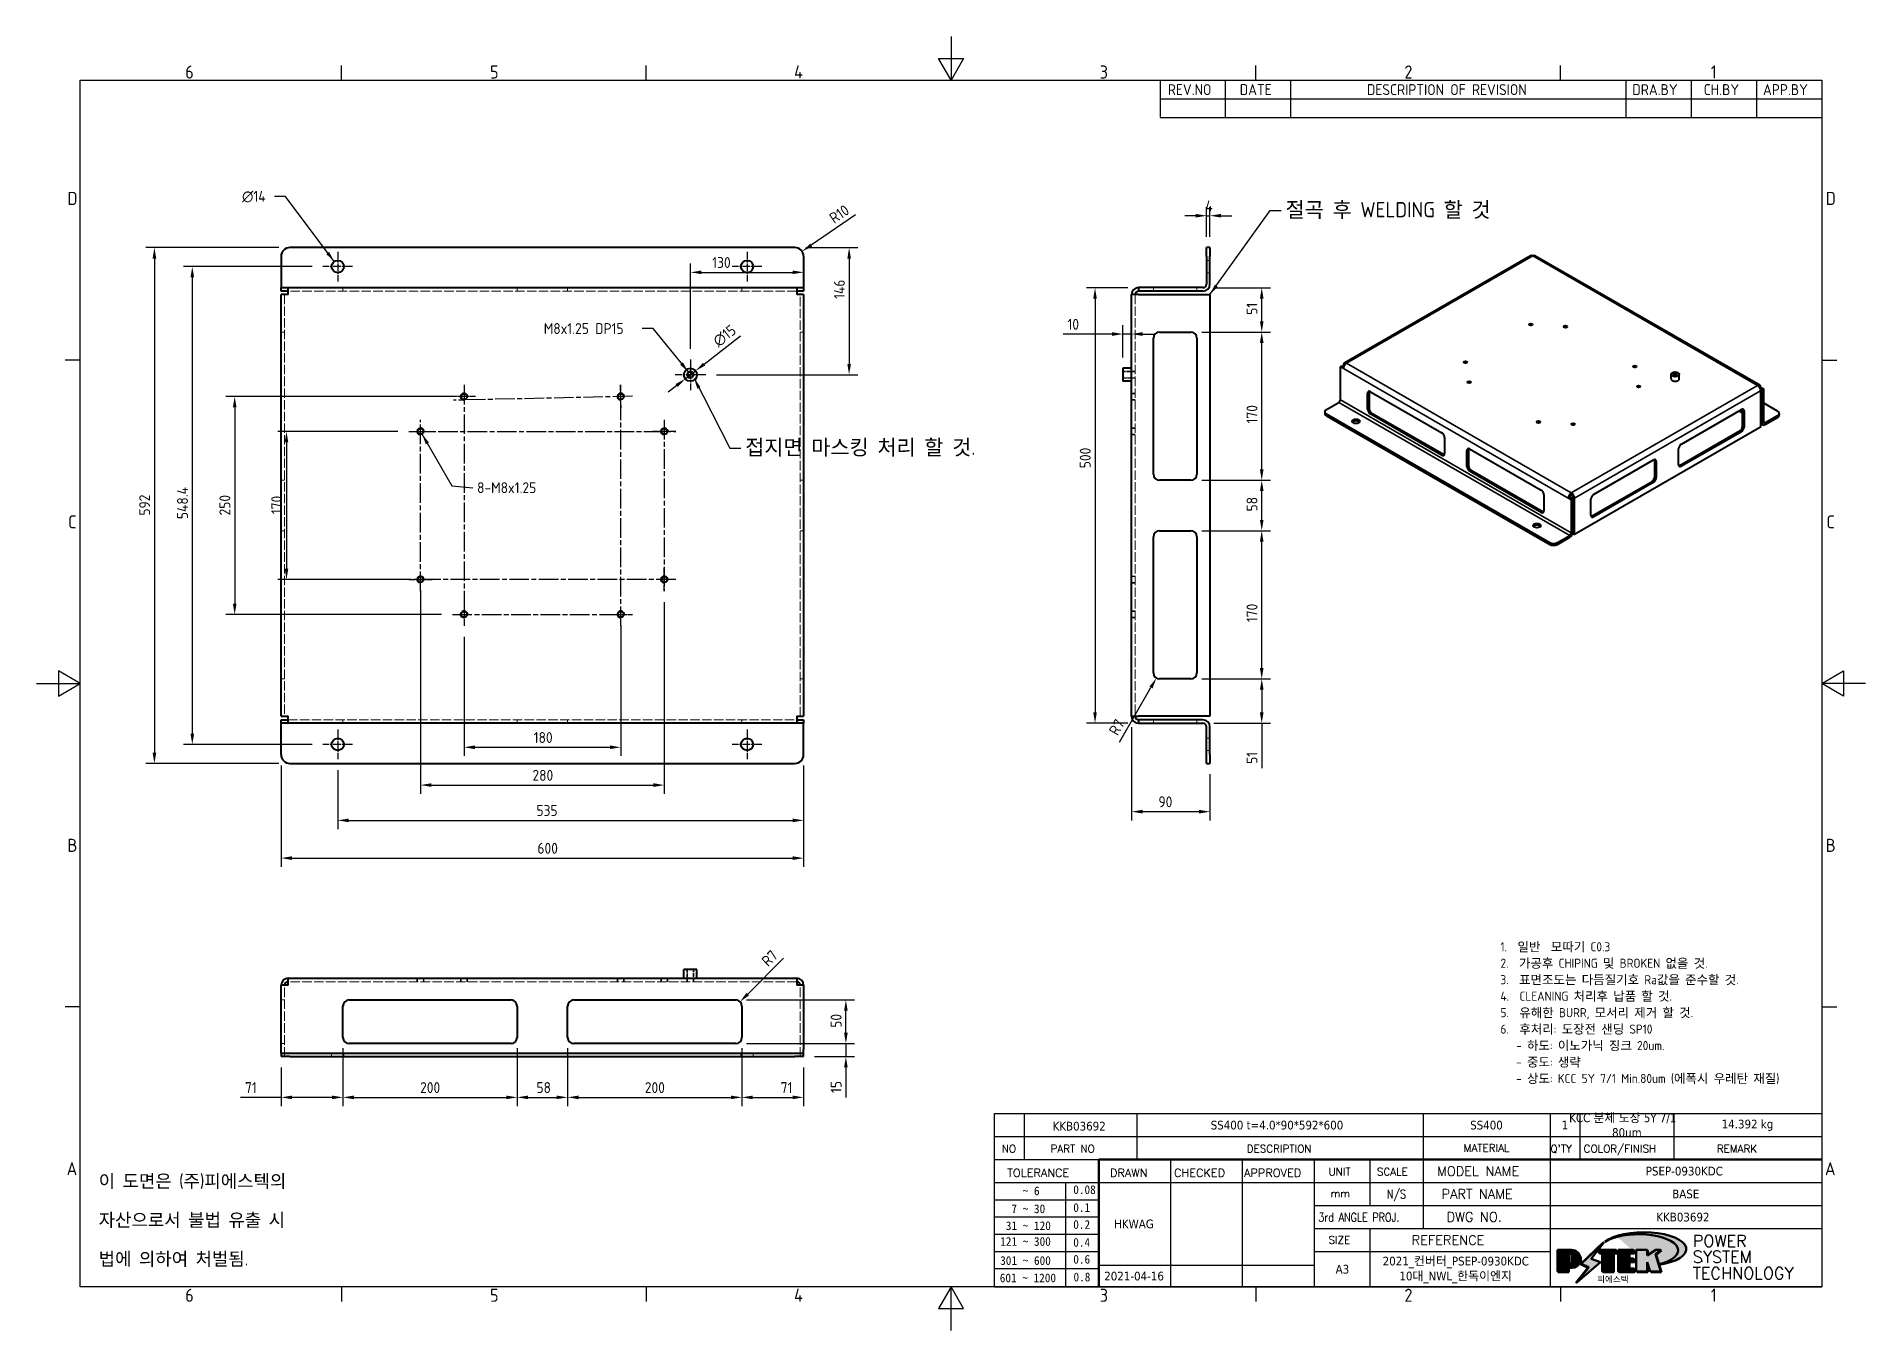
# Model space of a CAD drawing. Header units: millimetres. Extents: x 0 to 2100, y 0 to 1485.
import ezdxf
from ezdxf.enums import TextEntityAlignment as Align

# ---------------------------------------------------------------- set-up
doc = ezdxf.new("R2010")
doc.units = ezdxf.units.MM
doc.header["$LTSCALE"] = 5
doc.linetypes.add('CHAIN', pattern=[0.3543, 0.2362, -0.0295, 0.0591, -0.0295])
doc.linetypes.add('DASHED', pattern=[0.2067, 0.1654, -0.0413])
doc.layers.get('0').update_dxf_attribs({"color": 3, "lineweight": 25})
for name, color, linetype, lineweight in [('가려진 것(ISO)', 2, 'DASHED', 18), ('가시적인 것(ISO)', 3, 'Continuous', 40), ('가시적인 좁은 것(ISO)', 3, 'Continuous', 35), ('경계(ISO)', 7, 'Continuous', 25), ('기호(ISO)', 5, 'Continuous', 25), ('제목(ISO)', 5, 'Continuous', 50), ('중심 표식(ISO)', 1, 'Continuous', 25), ('중심선(ISO)', 1, 'Continuous', 25), ('치수(ISO)', 2, 'Continuous', 25), ('해치(ISO)', 7, 'Continuous', 18)]:
    doc.layers.add(name, color=color, linetype=linetype, lineweight=lineweight)
doc.styles.add('HAN_291', font='')
doc.styles.add('HAN_370', font='', dxfattribs={"width": 2})
doc.styles.add('ISO Proportiona M2B', font='isocp.shx')
doc.styles.add('ISO Proportional', font='arial.ttf')
doc.styles.add('RC_284', font='ROMANC.shx')
doc.styles.add('RC_287', font='ROMANC.shx')
doc.styles.add('RC_292', font='ROMANC.shx')
doc.styles.add('ROMANT_294', font='romant.shx')
doc.styles.add('문자 텍스트_M2B', font='isocp.shx')
doc.styles.add('문자 텍스트_PSTEK_POSCO', font='isocp.shx')
doc.styles.add('치수 텍스트_PSTEK_POSCO', font='isocp.shx')
doc.styles.add('텍스트 스타일198', font='tahoma.ttf')
doc.styles.add('텍스트 스타일333', font='ROMANC.shx', dxfattribs={"width": 0.8})
doc.styles.get('HAN_291').set_extended_font_data('GulimChe')
doc.styles.get('HAN_370').set_extended_font_data('GulimChe')
doc.dimstyles.new('치수_PSTEK_POSCO', dxfattribs={"dimscale": 5, "dimtxt": 2.5, "dimasz": 2.5, "dimexe": 2, "dimexo": 2.5, "dimgap": 1, "dimtad": 1, "dimrnd": 1e-08, "dimdsep": 46, "dimtxsty": '치수 텍스트_PSTEK_POSCO', "dimcen": 0.09, "dimdle": 10, "dimclrd": 7, "dimclre": 7, "dimclrt": 2, "dimadec": 1, "dimazin": 2, "dimtfac": 1, "dimtmove": 0, "dimatfit": 3, "dimfxl": 0, "dimtolj": 1, "dimlwd": -1, "dimlwe": -1, "dimarcsym": 0})
doc.dimstyles.new('치수_PSTEK_POSCO$7', dxfattribs={"dimscale": 5, "dimtxt": 2.5, "dimasz": 2.5, "dimexe": 2, "dimexo": 2.5, "dimgap": 1, "dimtad": 1, "dimrnd": 1e-08, "dimdsep": 46, "dimtxsty": '치수 텍스트_PSTEK_POSCO', "dimcen": 0.09, "dimdle": 10, "dimclrd": 7, "dimclre": 7, "dimclrt": 2, "dimadec": 1, "dimazin": 2, "dimtfac": 1, "dimtmove": 0, "dimatfit": 3, "dimfxl": 0, "dimtolj": 1, "dimlwd": -1, "dimlwe": -1, "dimarcsym": 0})

msp = doc.modelspace()

# ---------------------------------------------------------------- texts
at = {"layer": '기호(ISO)', "color": 2, "char_height": 12.5, "attachment_point": 7, "style": 'ISO Proportiona M2B'}
for s, insert in [('REV.NO', (1298.936, 1417.916)), ('DATE', (1381.571, 1417.916)), ('DESCRIPTION OF REVISION', (1527.535, 1417.916)), ('DRA.BY', (1832.379, 1417.916)), ('CH.BY', (1914.321, 1417.916)), ('APP.BY', (1982.389, 1417.916))]:
    msp.add_mtext(s, dxfattribs=dict(at, insert=insert))
at = {"layer": '기호(ISO)', "color": 2, "char_height": 12.5, "attachment_point": 4, "line_spacing_factor": 0.4375, "style": '치수 텍스트_PSTEK_POSCO'}
for s, insert, width in [('{\\fAIGDT|b0|i0;\\H12.5000;n\\fisocp|b0|i0;\\H12.5000;14}', (235.981, 1301.288), 32.38607), ('{M8x1.25 DP15}', (582.371, 1149.89), 108.04231), ('{8-M8x1.25}', (505.789, 967.217), 82.79231)]:
    msp.add_mtext(s, dxfattribs=dict(at, insert=insert, width=width))
at = {"layer": '기호(ISO)', "color": 2, "char_height": 17.5, "attachment_point": 4, "style": '치수 텍스트_PSTEK_POSCO'}
for s, insert, width in [('{\\fISOCP|b0|i0;\\H17.5000;절곡 후 WELDING 할 것}', (1434.158, 1285.385), 267.31822), ('{\\fISOCP|b0|i0;\\H17.5000;접지면 마스킹 처리 할 것.}', (813.709, 1012.693), 307.05302)]:
    msp.add_mtext(s, dxfattribs=dict(at, insert=insert, width=width))
at = {"layer": '기호(ISO)', "color": 7, "insert": (71.311, 125.93), "char_height": 15, "width": 258.20026, "attachment_point": 4, "line_spacing_factor": 1.78626, "style": '문자 텍스트_PSTEK_POSCO'}
msp.add_mtext('{이 도면은 (주)피에스텍의\\P자산으로서 불법 유출 시 \\P법에 의하여 처벌됨.}', dxfattribs=at)

# ---------------------------------------------------------------- blocks, each defined once
blk = doc.blocks.new('경계 Default Border')
at = {"layer": '경계(ISO)'}
for p, q in [((70, 287), (70, 290.4)), ((140, 287), (140, 290.4)), ((280, 287), (280, 290.4)), ((350, 287), (350, 290.4)), ((10, 222.75), (6.6, 222.75)), ((410, 222.75), (413.4, 222.75)), ((10, 74.25), (6.6, 74.25)), ((410, 74.25), (413.4, 74.25)), ((70, 10), (70, 6.6)), ((140, 10), (140, 6.6)), ((280, 10), (280, 6.6)), ((350, 10), (350, 6.6))]:
    blk.add_line(p, q, dxfattribs=at)
at = {"layer": '경계(ISO)', "flags": 128}
for points in [[(210, 297), (210, 287), (207.11, 292), (212.89, 292), (210, 287)], [(10, 10), (10, 287), (410, 287), (410, 10), (10, 10)], [(0, 148.5), (10, 148.5), (5, 151.39), (5, 145.61), (10, 148.5)], [(420, 148.5), (410, 148.5), (415, 151.39), (415, 145.61), (410, 148.5)], [(210, 0), (210, 10), (207.11, 5), (212.89, 5), (210, 10)]]:
    blk.add_lwpolyline(points, dxfattribs=at)
at = {"layer": '경계(ISO)', "color": 2, "char_height": 3, "attachment_point": 7, "style": '문자 텍스트_M2B'}
for s, insert in [('6', (34.14, 287.37)), ('5', (104.14, 287.37)), ('4', (173.97, 287.4)), ('3', (244.17, 287.37)), ('2', (314.13, 287.37)), ('1', (384.49, 287.4)), ('D', (7.08, 258.35)), ('D', (410.88, 258.35)), ('C', (7.24, 184.1)), ('C', (411.04, 184.1)), ('B', (7.08, 109.85)), ('B', (410.88, 109.85)), ('A', (6.91, 35.62)), ('A', (410.71, 35.62)), ('6', (34.14, 6.57)), ('5', (104.14, 6.57)), ('4', (173.97, 6.6)), ('3', (244.17, 6.57)), ('2', (314.13, 6.57)), ('1', (384.49, 6.6))]:
    blk.add_mtext(s, dxfattribs=dict(at, insert=insert))
blk = doc.blocks.new('제목 블록 PSTEK')
for color, points in [(252, [(317.22, 17.06), (322.03, 21.63), (322.28, 21.94), (317.05, 16.98), (318.75, 16.19), (316, 12.72), (316.34, 13), (318.92, 16.27)]), (5, [(321.62, 17.42), (319.53, 18.25), (322.45, 22.02), (317.22, 17.06), (318.92, 16.27), (316.17, 12.8)]), (1, [(324.48, 19.61), (325.24, 19.61), (325.24, 20.26), (321.23, 20.26), (321.23, 19.61), (321.98, 19.61), (321.98, 15.34), (324.48, 15.34)]), (252, [(321.98, 19.61), (321.4, 19.61), (321.4, 19.46), (321.98, 19.46)]), (252, [(324.66, 19.46), (325.42, 19.46), (325.42, 20.11), (325.24, 20.11), (325.24, 19.61), (324.48, 19.61), (324.48, 15.34), (322.16, 15.34), (322.16, 15.19), (324.66, 15.19)]), (1, [(329.23, 20.26), (325.66, 20.26), (325.66, 15.34), (329.36, 15.34), (329.36, 15.99), (328.11, 15.99), (328.11, 17.56), (329.23, 17.56), (329.23, 18.26), (328.11, 18.26), (328.11, 19.61), (329.23, 19.61)]), (252, [(328.29, 19.46), (329.41, 19.46), (329.41, 20.11), (329.23, 20.11), (329.23, 19.61), (328.11, 19.61), (328.11, 18.26), (328.29, 18.26)]), (252, [(328.29, 17.42), (329.41, 17.42), (329.41, 18.11), (329.23, 18.11), (329.23, 17.56), (328.11, 17.56), (328.11, 15.99), (328.29, 15.99)]), (1, [(332.33, 20.26), (329.86, 20.26), (329.86, 15.34), (332.33, 15.34), (332.33, 17.43), (333.07, 15.34), (335.49, 15.34), (334.25, 19.31), (335.44, 20.26), (334.31, 20.26), (332.33, 19)]), (252, [(332.51, 16.93), (332.33, 17.43), (332.33, 15.34), (330.04, 15.34), (330.04, 15.19), (332.51, 15.19)]), (252, [(332.51, 20.11), (332.33, 20.11), (332.33, 19), (332.51, 19.11)]), (252, [(335.62, 20.11), (335.25, 20.11), (334.25, 19.31), (335.49, 15.34), (333.2, 15.34), (333.25, 15.19), (335.66, 15.19), (334.43, 19.16)]), (252, [(329.54, 15.85), (329.36, 15.85), (329.36, 15.34), (325.83, 15.34), (325.83, 15.19), (329.54, 15.19)])]:
    blk.add_hatch(color=color).paths.add_polyline_path(points)
h = blk.add_hatch(color=1)
edge = h.paths.add_edge_path(flags=0)
edge.add_line((314.22, 19.61), (314.22, 17))
edge.add_line((314.22, 17), (314.35, 17))
edge.add_arc((314.35, 17.65), 0.651, 270, 360)
edge.add_line((315, 17.65), (315, 18.96))
edge.add_arc((314.35, 18.96), 0.651, 0, 90)
edge.add_line((314.35, 19.61), (314.22, 19.61))
edge = h.paths.add_edge_path()
edge.add_arc((314.98, 18.29), 1.97, 270, 450)
edge.add_line((314.98, 20.26), (311.77, 20.26))
edge.add_line((311.77, 20.26), (311.77, 15.34))
edge.add_line((311.77, 15.34), (314.22, 15.34))
edge.add_line((314.22, 15.34), (314.22, 16.32))
edge.add_line((314.22, 16.32), (314.98, 16.32))
h = blk.add_hatch(color=252)
edge = h.paths.add_edge_path()
edge.add_arc((314.98, 18.29), 1.97, 270, 406.8279)
edge.add_arc((315.16, 18.14), 1.97, -90, 53.561, ccw=False)
edge.add_line((315.16, 16.17), (314.4, 16.17))
edge.add_line((314.4, 16.17), (314.4, 15.19))
edge.add_line((314.4, 15.19), (311.94, 15.19))
edge.add_line((311.94, 15.19), (311.94, 15.34))
edge.add_line((311.94, 15.34), (314.22, 15.34))
edge.add_line((314.22, 15.34), (314.22, 16.32))
edge.add_line((314.22, 16.32), (314.98, 16.32))
h = blk.add_hatch(color=252)
edge = h.paths.add_edge_path()
edge.add_line((314.4, 19.46), (314.53, 19.46))
edge.add_arc((314.53, 18.81), 0.651, 60.4189, 90, ccw=False)
edge.add_arc((314.35, 18.96), 0.651, 39.9699, 90)
edge.add_line((314.35, 19.61), (314.22, 19.61))
edge.add_line((314.22, 19.61), (314.22, 17))
edge.add_line((314.22, 17), (314.35, 17))
edge.add_arc((314.35, 17.65), 0.651, 270, 274.6931)
edge.add_line((314.4, 17), (314.4, 19.46))
at = {"layer": '해치(ISO)', "true_color": 0x27d1fc}
h = blk.add_hatch(color=140, dxfattribs=at)
edge = h.paths.add_edge_path()
edge.add_ellipse((330.37, 20.16), major_axis=(9.1, 0), ratio=0.40699, start_angle=301.3098, end_angle=507.7437)
edge.add_ellipse((331.53, 20.46), major_axis=(-9.82, 0), ratio=0.39426, start_angle=111.5121, end_angle=334.4703, ccw=False)
edge.add_line((335.14, 16.86), (335.1, 16.99))
at = {"color": 180}
for p, q in [((182.48, 11.79), (182.48, 51.57)), ((182.48, 51.57), (372.48, 51.57)), ((189.27, 51.57), (189.27, 41.01)), ((215.22, 41.01), (215.22, 51.57)), ((280.88, 51.57), (280.88, 41.01)), ((310.09, 51.57), (310.09, 41.01)), ((316.9, 51.57), (316.9, 41.01)), ((338.46, 51.57), (338.46, 41.01)), ((372.48, 51.57), (372.48, 11.79)), ((182.48, 46.29), (372.48, 46.29)), ((182.48, 41.01), (206.45, 41.01)), ((222.94, 11.79), (222.94, 41.01)), ((239.43, 11.79), (239.43, 41.01)), ((255.92, 11.79), (255.92, 41.01)), ((268.69, 41.01), (268.69, 30.45)), ((280.88, 41.01), (280.88, 25.17)), ((310.09, 41.01), (310.09, 11.79)), ((182.48, 35.73), (206.45, 35.73)), ((198.86, 12.03), (198.86, 35.73)), ((206.45, 35.73), (372.48, 35.73)), ((182.48, 31.78), (206.45, 31.78)), ((255.92, 30.45), (372.48, 30.45)), ((182.48, 27.83), (206.45, 27.83)), ((182.48, 23.88), (206.45, 23.88)), ((255.92, 25.17), (372.48, 25.17)), ((268.69, 25.17), (268.69, 11.79)), ((182.48, 19.93), (206.45, 19.93)), ((255.92, 19.89), (310.09, 19.89)), ((182.48, 15.98), (206.45, 15.98)), ((206.45, 16.74), (255.92, 16.74)), ((182.48, 11.79), (372.48, 11.79))]:
    blk.add_line(p, q, dxfattribs=at)
at = {"color": 7, "lineweight": 50}
for p, q in [((206.45, 11.79), (206.45, 41.01)), ((206.45, 41.01), (372.48, 41.01))]:
    blk.add_line(p, q, dxfattribs=at)
at = {"color": 7}
for p, q in [((322.28, 21.94), (317.05, 16.98)), ((322.45, 22.02), (317.22, 17.06)), ((317.22, 17.06), (322.03, 21.63)), ((319.53, 18.25), (322.45, 22.02)), ((322.03, 21.63), (322.28, 21.94)), ((314.98, 20.26), (311.77, 20.26)), ((311.77, 20.26), (311.77, 15.34)), ((314.98, 20.26), (311.77, 20.26)), ((311.77, 20.26), (311.77, 15.34)), ((314.22, 17), (314.22, 19.61)), ((314.22, 19.61), (314.35, 19.61)), ((314.35, 19.61), (314.22, 19.61)), ((314.22, 19.61), (314.22, 17)), ((314.22, 17), (314.22, 19.61)), ((314.22, 19.61), (314.35, 19.61)), ((314.35, 17), (314.22, 17)), ((314.22, 17), (314.35, 17)), ((314.35, 17), (314.22, 17)), ((314.4, 19.46), (314.53, 19.46)), ((314.4, 17), (314.4, 19.46)), ((315, 18.96), (315, 17.65)), ((315, 18.96), (315, 17.65)), ((316.17, 12.8), (321.62, 17.42)), ((317.05, 16.98), (318.75, 16.19)), ((318.92, 16.27), (317.22, 17.06)), ((317.22, 17.06), (318.92, 16.27)), ((321.62, 17.42), (319.53, 18.25)), ((325.24, 20.26), (321.23, 20.26)), ((321.23, 20.26), (321.23, 19.61)), ((325.24, 20.26), (321.23, 20.26)), ((321.23, 20.26), (321.23, 19.61)), ((321.23, 19.61), (321.98, 19.61)), ((321.23, 19.61), (321.98, 19.61)), ((321.4, 19.61), (321.4, 19.46)), ((321.98, 19.61), (321.4, 19.61)), ((321.4, 19.46), (321.98, 19.46)), ((321.98, 19.61), (321.98, 15.34)), ((321.98, 19.46), (321.98, 19.61)), ((321.98, 19.61), (321.98, 15.34)), ((324.48, 19.61), (325.24, 19.61)), ((324.48, 15.34), (324.48, 19.61)), ((325.24, 19.61), (324.48, 19.61)), ((324.48, 19.61), (324.48, 15.34)), ((324.48, 19.61), (325.24, 19.61)), ((324.48, 15.34), (324.48, 19.61)), ((324.66, 19.46), (325.42, 19.46)), ((324.66, 15.19), (324.66, 19.46)), ((325.24, 19.61), (325.24, 20.26)), ((325.24, 19.61), (325.24, 20.26)), ((325.42, 20.11), (325.24, 20.11)), ((325.24, 20.11), (325.24, 19.61)), ((325.42, 19.46), (325.42, 20.11)), ((329.23, 20.26), (325.66, 20.26)), ((325.66, 20.26), (325.66, 15.34)), ((325.66, 20.26), (325.66, 15.34)), ((329.23, 20.26), (325.66, 20.26)), ((328.11, 18.26), (328.11, 19.61)), ((328.11, 19.61), (329.23, 19.61)), ((329.23, 19.61), (328.11, 19.61)), ((328.11, 19.61), (328.11, 18.26)), ((328.11, 18.26), (328.11, 19.61)), ((328.11, 19.61), (329.23, 19.61)), ((329.23, 18.26), (328.11, 18.26)), ((328.11, 18.26), (328.29, 18.26)), ((329.23, 18.26), (328.11, 18.26)), ((328.11, 17.56), (329.23, 17.56)), ((328.11, 15.99), (328.11, 17.56)), ((329.23, 17.56), (328.11, 17.56)), ((328.11, 17.56), (328.11, 15.99)), ((328.11, 17.56), (329.23, 17.56)), ((328.11, 15.99), (328.11, 17.56)), ((328.29, 18.26), (328.29, 19.46)), ((328.29, 19.46), (329.41, 19.46)), ((328.29, 15.99), (328.29, 17.42)), ((328.29, 17.42), (329.41, 17.42)), ((329.23, 19.61), (329.23, 20.26)), ((329.23, 19.61), (329.23, 20.26)), ((329.41, 20.11), (329.23, 20.11)), ((329.23, 20.11), (329.23, 19.61)), ((329.23, 17.56), (329.23, 18.26)), ((329.23, 17.56), (329.23, 18.26)), ((329.41, 18.11), (329.23, 18.11)), ((329.23, 18.11), (329.23, 17.56)), ((329.41, 19.46), (329.41, 20.11)), ((329.41, 17.42), (329.41, 18.11)), ((332.33, 20.26), (329.86, 20.26)), ((329.86, 20.26), (329.86, 15.34)), ((329.86, 20.26), (329.86, 15.34)), ((332.33, 20.26), (329.86, 20.26)), ((334.31, 20.26), (332.33, 19)), ((332.33, 19), (332.33, 20.26)), ((334.31, 20.26), (332.33, 19)), ((332.33, 19), (332.33, 20.26)), ((332.51, 20.11), (332.33, 20.11)), ((332.33, 20.11), (332.33, 19)), ((332.33, 19), (332.51, 19.11)), ((332.33, 17.43), (333.07, 15.34)), ((332.33, 15.34), (332.33, 17.43)), ((332.51, 16.93), (332.33, 17.43)), ((332.33, 17.43), (332.33, 15.34)), ((332.33, 17.43), (333.07, 15.34)), ((332.33, 15.34), (332.33, 17.43)), ((332.51, 19.11), (332.51, 20.11)), ((332.51, 15.19), (332.51, 16.93)), ((334.25, 19.31), (335.44, 20.26)), ((334.25, 19.31), (335.44, 20.26)), ((335.25, 20.11), (334.25, 19.31)), ((335.49, 15.34), (334.25, 19.31)), ((334.25, 19.31), (335.49, 15.34)), ((335.49, 15.34), (334.25, 19.31)), ((335.44, 20.26), (334.31, 20.26)), ((335.44, 20.26), (334.31, 20.26)), ((334.43, 19.16), (335.62, 20.11)), ((335.66, 15.19), (334.43, 19.16)), ((335.62, 20.11), (335.25, 20.11)), ((345.04, 17.5), (344.99, 17.69)), ((311.77, 15.34), (314.22, 15.34)), ((311.77, 15.34), (314.22, 15.34)), ((314.22, 15.34), (311.94, 15.34)), ((311.94, 15.34), (311.94, 15.19)), ((311.94, 15.19), (314.4, 15.19)), ((314.22, 16.32), (314.98, 16.32)), ((314.22, 15.34), (314.22, 16.32)), ((314.98, 16.32), (314.22, 16.32)), ((314.22, 16.32), (314.22, 15.34)), ((314.22, 16.32), (314.98, 16.32)), ((314.22, 15.34), (314.22, 16.32)), ((314.4, 16.17), (315.16, 16.17)), ((314.4, 15.19), (314.4, 16.17)), ((318.75, 16.19), (316, 12.72)), ((316, 12.72), (316.34, 13)), ((318.92, 16.27), (316.17, 12.8)), ((316.34, 13), (318.92, 16.27)), ((321.98, 15.34), (324.48, 15.34)), ((321.98, 15.34), (324.48, 15.34)), ((324.48, 15.34), (322.16, 15.34)), ((322.16, 15.34), (322.16, 15.19)), ((322.16, 15.19), (324.66, 15.19)), ((325.66, 15.34), (329.36, 15.34)), ((325.66, 15.34), (329.36, 15.34)), ((329.36, 15.34), (325.83, 15.34)), ((325.83, 15.34), (325.83, 15.19)), ((325.83, 15.19), (329.54, 15.19)), ((329.36, 15.99), (328.11, 15.99)), ((328.11, 15.99), (328.29, 15.99)), ((329.36, 15.99), (328.11, 15.99)), ((329.36, 15.34), (329.36, 15.99)), ((329.36, 15.34), (329.36, 15.99)), ((329.54, 15.85), (329.36, 15.85)), ((329.36, 15.85), (329.36, 15.34)), ((329.54, 15.19), (329.54, 15.85)), ((329.86, 15.34), (332.33, 15.34)), ((329.86, 15.34), (332.33, 15.34)), ((332.33, 15.34), (330.04, 15.34)), ((330.04, 15.34), (330.04, 15.19)), ((330.04, 15.19), (332.51, 15.19)), ((333.07, 15.34), (335.49, 15.34)), ((333.07, 15.34), (335.49, 15.34)), ((335.49, 15.34), (333.2, 15.34)), ((333.2, 15.34), (333.25, 15.19)), ((333.25, 15.19), (335.66, 15.19))]:
    blk.add_line(p, q, dxfattribs=at)
at = {"color": 5}
for p, q in [((322.45, 22.02), (317.22, 17.06)), ((319.53, 18.25), (322.45, 22.02)), ((316.17, 12.8), (321.62, 17.42)), ((317.22, 17.06), (318.92, 16.27)), ((321.62, 17.42), (319.53, 18.25)), ((318.92, 16.27), (316.17, 12.8))]:
    blk.add_line(p, q, dxfattribs=at)
at = {"color": 1}
for p, q in [((314.98, 20.26), (311.77, 20.26)), ((311.77, 20.26), (311.77, 15.34)), ((314.22, 17), (314.22, 19.61)), ((314.22, 19.61), (314.35, 19.61)), ((314.35, 17), (314.22, 17)), ((315, 18.96), (315, 17.65)), ((325.24, 20.26), (321.23, 20.26)), ((321.23, 20.26), (321.23, 19.61)), ((321.23, 19.61), (321.98, 19.61)), ((321.98, 19.61), (321.98, 15.34)), ((324.48, 19.61), (325.24, 19.61)), ((324.48, 15.34), (324.48, 19.61)), ((325.24, 19.61), (325.24, 20.26)), ((329.23, 20.26), (325.66, 20.26)), ((325.66, 20.26), (325.66, 15.34)), ((328.11, 18.26), (328.11, 19.61)), ((328.11, 19.61), (329.23, 19.61)), ((329.23, 18.26), (328.11, 18.26)), ((328.11, 17.56), (329.23, 17.56)), ((328.11, 15.99), (328.11, 17.56)), ((329.23, 19.61), (329.23, 20.26)), ((329.23, 17.56), (329.23, 18.26)), ((332.33, 20.26), (329.86, 20.26)), ((329.86, 20.26), (329.86, 15.34)), ((334.31, 20.26), (332.33, 19)), ((332.33, 19), (332.33, 20.26)), ((332.33, 17.43), (333.07, 15.34)), ((332.33, 15.34), (332.33, 17.43)), ((334.25, 19.31), (335.44, 20.26)), ((335.49, 15.34), (334.25, 19.31)), ((335.44, 20.26), (334.31, 20.26)), ((311.77, 15.34), (314.22, 15.34)), ((314.22, 16.32), (314.98, 16.32)), ((314.22, 15.34), (314.22, 16.32)), ((321.98, 15.34), (324.48, 15.34)), ((325.66, 15.34), (329.36, 15.34)), ((329.36, 15.99), (328.11, 15.99)), ((329.36, 15.34), (329.36, 15.99)), ((329.86, 15.34), (332.33, 15.34)), ((333.07, 15.34), (335.49, 15.34))]:
    blk.add_line(p, q, dxfattribs=at)
at = {"color": 7}
for centre, radius, start, end in [((314.35, 18.96), 0.651, 0, 90), ((314.35, 18.96), 0.651, 39.9699, 90), ((314.35, 18.96), 0.651, 0, 90), ((314.35, 17.65), 0.651, 270, 0), ((314.35, 17.65), 0.651, 270, 0), ((314.35, 17.65), 0.651, 270, 274.6931), ((314.53, 18.81), 0.651, 60.4189, 90), ((314.98, 18.29), 1.97, 270, 90), ((314.98, 18.29), 1.97, 270, 90), ((314.98, 18.29), 1.97, 270, 46.8279), ((315.16, 18.14), 1.97, 270, 53.561)]:
    blk.add_arc(centre, radius, start, end, dxfattribs=at)
at = {"color": 1}
for centre, radius, start, end in [((314.35, 18.96), 0.651, 0, 90), ((314.35, 17.65), 0.651, 270, 0), ((314.98, 18.29), 1.97, 270, 90)]:
    blk.add_arc(centre, radius, start, end, dxfattribs=at)
at = {"layer": '제목(ISO)', "lineweight": 18}
blk.add_line((182.48, 35.73), (182.48, 11.79), dxfattribs=at)
at = {"layer": '제목(ISO)'}
for p, q in [((322.28, 21.94), (317.05, 16.98)), ((322.45, 22.02), (317.22, 17.06)), ((317.22, 17.06), (322.03, 21.63)), ((319.53, 18.25), (322.45, 22.02)), ((322.03, 21.63), (322.28, 21.94)), ((314.98, 20.26), (311.77, 20.26)), ((311.77, 20.26), (311.77, 15.34)), ((314.22, 17), (314.22, 19.61)), ((314.22, 19.61), (314.35, 19.61)), ((314.35, 19.61), (314.22, 19.61)), ((314.22, 19.61), (314.22, 17)), ((314.35, 17), (314.22, 17)), ((314.22, 17), (314.35, 17)), ((314.4, 19.46), (314.53, 19.46)), ((314.4, 17), (314.4, 19.46)), ((315, 18.96), (315, 17.65)), ((316.17, 12.8), (321.62, 17.42)), ((317.05, 16.98), (318.75, 16.19)), ((317.22, 17.06), (318.92, 16.27)), ((318.92, 16.27), (317.22, 17.06)), ((321.62, 17.42), (319.53, 18.25)), ((325.24, 20.26), (321.23, 20.26)), ((321.23, 20.26), (321.23, 19.61)), ((321.23, 19.61), (321.98, 19.61)), ((321.98, 19.61), (321.4, 19.61)), ((321.4, 19.61), (321.4, 19.46)), ((321.4, 19.46), (321.98, 19.46)), ((321.98, 19.61), (321.98, 15.34)), ((321.98, 19.46), (321.98, 19.61)), ((324.48, 19.61), (325.24, 19.61)), ((324.48, 15.34), (324.48, 19.61)), ((325.24, 19.61), (324.48, 19.61)), ((324.48, 19.61), (324.48, 15.34)), ((324.66, 19.46), (325.42, 19.46)), ((324.66, 15.19), (324.66, 19.46)), ((325.24, 19.61), (325.24, 20.26)), ((325.42, 20.11), (325.24, 20.11)), ((325.24, 20.11), (325.24, 19.61)), ((325.42, 19.46), (325.42, 20.11)), ((329.23, 20.26), (325.66, 20.26)), ((325.66, 20.26), (325.66, 15.34)), ((328.11, 18.26), (328.11, 19.61)), ((328.11, 19.61), (329.23, 19.61)), ((329.23, 19.61), (328.11, 19.61)), ((328.11, 19.61), (328.11, 18.26)), ((329.23, 18.26), (328.11, 18.26)), ((328.11, 18.26), (328.29, 18.26)), ((328.11, 15.99), (328.11, 17.56)), ((328.11, 17.56), (329.23, 17.56)), ((329.23, 17.56), (328.11, 17.56)), ((328.11, 17.56), (328.11, 15.99)), ((328.29, 19.46), (329.41, 19.46)), ((328.29, 18.26), (328.29, 19.46)), ((328.29, 17.42), (329.41, 17.42)), ((328.29, 15.99), (328.29, 17.42)), ((329.23, 19.61), (329.23, 20.26)), ((329.41, 20.11), (329.23, 20.11)), ((329.23, 20.11), (329.23, 19.61)), ((329.23, 17.56), (329.23, 18.26)), ((329.41, 18.11), (329.23, 18.11)), ((329.23, 18.11), (329.23, 17.56)), ((329.41, 19.46), (329.41, 20.11)), ((329.41, 17.42), (329.41, 18.11)), ((332.33, 20.26), (329.86, 20.26)), ((329.86, 20.26), (329.86, 15.34)), ((334.31, 20.26), (332.33, 19)), ((332.33, 19), (332.33, 20.26)), ((332.51, 20.11), (332.33, 20.11)), ((332.33, 20.11), (332.33, 19)), ((332.33, 19), (332.51, 19.11)), ((332.33, 15.34), (332.33, 17.43)), ((332.33, 17.43), (333.07, 15.34)), ((332.51, 16.93), (332.33, 17.43)), ((332.33, 17.43), (332.33, 15.34)), ((332.51, 19.11), (332.51, 20.11)), ((332.51, 15.19), (332.51, 16.93)), ((334.25, 19.31), (335.44, 20.26)), ((335.25, 20.11), (334.25, 19.31)), ((335.49, 15.34), (334.25, 19.31)), ((334.25, 19.31), (335.49, 15.34)), ((335.44, 20.26), (334.31, 20.26)), ((334.43, 19.16), (335.62, 20.11)), ((335.66, 15.19), (334.43, 19.16)), ((335.62, 20.11), (335.25, 20.11)), ((311.77, 15.34), (314.22, 15.34)), ((314.22, 15.34), (311.94, 15.34)), ((311.94, 15.34), (311.94, 15.19)), ((311.94, 15.19), (314.4, 15.19)), ((314.22, 15.34), (314.22, 16.32)), ((314.22, 16.32), (314.98, 16.32)), ((314.98, 16.32), (314.22, 16.32)), ((314.22, 16.32), (314.22, 15.34)), ((314.4, 15.19), (314.4, 16.17)), ((314.4, 16.17), (315.16, 16.17)), ((318.75, 16.19), (316, 12.72)), ((316, 12.72), (316.34, 13)), ((318.92, 16.27), (316.17, 12.8)), ((316.34, 13), (318.92, 16.27)), ((321.98, 15.34), (324.48, 15.34)), ((324.48, 15.34), (322.16, 15.34)), ((322.16, 15.34), (322.16, 15.19)), ((322.16, 15.19), (324.66, 15.19)), ((325.66, 15.34), (329.36, 15.34)), ((329.36, 15.34), (325.83, 15.34)), ((325.83, 15.34), (325.83, 15.19)), ((325.83, 15.19), (329.54, 15.19)), ((329.36, 15.99), (328.11, 15.99)), ((328.11, 15.99), (328.29, 15.99)), ((329.36, 15.34), (329.36, 15.99)), ((329.54, 15.85), (329.36, 15.85)), ((329.36, 15.85), (329.36, 15.34)), ((329.54, 15.19), (329.54, 15.85)), ((329.86, 15.34), (332.33, 15.34)), ((332.33, 15.34), (330.04, 15.34)), ((330.04, 15.34), (330.04, 15.19)), ((330.04, 15.19), (332.51, 15.19)), ((333.07, 15.34), (335.49, 15.34)), ((335.49, 15.34), (333.2, 15.34)), ((333.2, 15.34), (333.25, 15.19)), ((333.25, 15.19), (335.66, 15.19))]:
    blk.add_line(p, q, dxfattribs=at)
at = {"layer": '제목(ISO)', "color": 4}
blk.add_line((335.14, 16.86), (335.1, 16.99), dxfattribs=at)
at = {"layer": '제목(ISO)'}
for centre, radius, start, end in [((314.35, 18.96), 0.651, 0, 90), ((314.35, 18.96), 0.651, 39.9699, 90), ((314.35, 17.65), 0.651, 270, 0), ((314.35, 17.65), 0.651, 270, 274.6931), ((314.53, 18.81), 0.651, 60.4189, 90), ((314.98, 18.29), 1.97, 46.8279, 90), ((314.98, 18.29), 1.97, 270, 46.8279), ((314.98, 18.29), 1.97, 270, 46.8279), ((315.16, 18.14), 1.97, 270, 53.561)]:
    blk.add_arc(centre, radius, start, end, dxfattribs=at)
at = {"layer": '제목(ISO)', "color": 4}
for centre, major_axis, ratio, start_param, end_param in [((331.53, 20.46), (9.82, 0), 0.39426, 5.087845, 8.9792), ((330.37, 20.16), (9.1, 0), 0.40699, 5.258849, 8.861799)]:
    blk.add_ellipse(centre, major_axis=major_axis, ratio=ratio, start_param=start_param, end_param=end_param, dxfattribs=at)
at = {"color": 2}
for s, height, style, p in [('NO', 1.742, 'RC_284', (184.14, 42.62)), ('PART NO', 1.742, 'RC_284', (195.34, 42.62)), ('DESCRIPTION', 1.7424, 'RC_284', (240.4, 42.62)), ("Q'TY", 1.742, 'RC_284', (310.14, 42.62)), ('COLOR/FINISH', 1.7424, 'RC_284', (317.77, 42.62)), ('REMARK', 1.742, 'RC_284', (348.35, 42.62)), (' TOLERANCE', 1.9, 'RC_287', (184.09, 37.01)), ('DRAWN', 1.9, 'RC_287', (208.98, 37.01)), ('CHECKED', 1.9, 'RC_287', (223.69, 37.01)), ('APPROVED', 1.9, 'RC_287', (239.78, 37.01)), ('UNIT', 1.742, 'RC_284', (259.17, 37.34)), ('SCALE', 1.742, 'RC_284', (270.29, 37.34)), ('MODEL NAME', 2.178, 'RC_292', (284.1, 37.25)), ('    ~ 6', 2, 'HAN_291', (183.77, 32.82)), ('0.08', 2, 'HAN_291', (200.55, 33.1)), ('PART NAME', 2.178, 'RC_292', (285.14, 32.03)), ('  7 ~ 30', 2, 'HAN_291', (183.77, 28.71)), ('0.1', 2, 'HAN_291', (200.55, 28.99)), ('mm', 1.742, 'RC_284', (259.65, 32.35)), (' 31 ~ 120', 2, 'HAN_291', (183.77, 24.83)), ('0.2', 2, 'HAN_291', (200.55, 25.11)), (' DWG NO.', 2.178, 'RC_292', (284.81, 26.75)), ('121 ~ 300', 2, 'HAN_291', (183.77, 21.21)), ('0.4', 2, 'HAN_291', (200.55, 21)), ('SIZE', 1.742, 'RC_284', (259.17, 21.69)), ('REFERENCE', 2.178, 'RC_292', (278.27, 21.43)), ('301 ~ 600', 2, 'HAN_291', (183.77, 16.83)), ('0.6', 2, 'HAN_291', (200.55, 17.12)), ('601 ~ 1200', 2, 'HAN_291', (183.68, 12.85)), ('0.8', 2, 'HAN_291', (200.61, 13.06))]:
    blk.add_text(s, height=height, dxfattribs=dict(at, style=style)).set_placement(p)
at = {"color": 2, "style": 'RC_284'}
blk.add_text('MATERIAL', height=1.742, dxfattribs=at).set_placement((295.48, 43.65), align=Align.MIDDLE_CENTER)
at = {"color": 7, "style": '텍스트 스타일333', "width": 0.8}
blk.add_text('N/S', height=2, dxfattribs=at).set_placement((274.78, 33.09), align=Align.MIDDLE_CENTER)
at = {"color": 2, "style": '텍스트 스타일333', "width": 0.8}
blk.add_text('3rd ANGLE PROJ.', height=2, dxfattribs=at).set_placement((256.84, 26.76))
at = {"color": 7, "style": 'ROMANT_294'}
for s, p in [('POWER', (342.83, 20.97)), ('SYSTEM', (342.83, 17.33)), ('TECHNOLOGY', (342.83, 13.57))]:
    blk.add_text(s, height=2.7, dxfattribs=at).set_placement(p)
at = {"color": 7, "insert": (320.85, 14.21), "char_height": 1.4, "attachment_point": 1, "line_spacing_factor": 0.332, "style": 'HAN_370'}
blk.add_mtext('\\fHY견고딕|b0|i0;\\H1.4000;피에스텍', dxfattribs=at)
at = {"layer": '제목(ISO)', "color": 7, "style": '텍스트 스타일198'}
for tag, p in [('4._COLOR_001', (314.44, 49.59)), ('질량\\P3;_001', (349.46, 48.16)), ('부품_번호_001', (195.8, 47.68)), ('설명_001', (232.11, 47.92)), ('재질_001', (291.7, 47.93)), ("3._Q'TY_001", (312.71, 47.92)), ('4._COLOR_002', (324.29, 46.21)), ('1._MODEL_NAME_001', (332.03, 37.37)), ('제목_001', (338.11, 32.12)), ('설계자_001', (209.94, 25.23)), ('부품_번호_001', (334.45, 26.81)), ('시트_크기_001', (260.81, 14.84)), ('프로젝트_001', (271.61, 16.71)), ('작성_날짜_001', (207.66, 13.27)), ('프로젝트_002', (275.45, 13.28))]:
    blk.add_attdef(tag, p, '', height=2, dxfattribs=at)
for tag, p in [('점검자', (231.18, 26.23)), ('엔지니어링_승인자', (247.67, 26.23)), ('점검_날짜', (231.18, 14.27)), ('엔지니어링_승인_날짜', (247.67, 14.27))]:
    blk.add_attdef(tag, text='', height=2, dxfattribs=at).set_placement(p, align=Align.MIDDLE_CENTER)
blk = doc.blocks.new('주석-판금')
at = {"layer": '기호(ISO)', "color": 2, "insert": (-49.98, 25.97), "char_height": 3, "width": 116.6778, "attachment_point": 1, "line_spacing_factor": 1.079651, "style": 'ISO Proportional'}
blk.add_mtext('\\fisocp|b0|i0;\\H3.0000;1.  일반  모따기 C0.3\\P2.  가공후 CHIPING 및 BROKEN 없을 것.\\P3.  표면조도는 다듬질기호 Ra값을 준수할 것.\\P4.  CLEANING 처리후 납품 할 것.\\P5.  유해한 BURR, 모서리 제거 할 것.\\P\\fisocp|b0|i0;\\H3.0000;6.  후처리: 도장전 샌딩 SP10  \\P   - 하도: 이노가닉 징크 20um.\\P   - 중도: 생략\\P   - 상도: KCC 5Y 7/1 Min.80um (에폭시 우레탄 재질) \\P', dxfattribs=at)
blk = doc.blocks.new('*D21')
at = {"layer": 'Defpoints', "color": 0, "transparency": 16777216}
for p in [(427.5, 1031.8), (286.9, 861.8), (440.8, 861.8)]:
    blk.add_point(p, dxfattribs=at)
at = {"layer": '치수(ISO)', "color": 7, "transparency": 16777216}
for p, q in [((415, 1031.8), (276.9, 1031.8)), ((286.9, 1019.3), (286.9, 874.3)), ((428.3, 861.8), (276.9, 861.8))]:
    blk.add_line(p, q, dxfattribs=at)
for points in [[(284.9, 1019.3), (289, 1019.3), (286.9, 1031.8)], [(284.9, 874.3), (289, 874.3), (286.9, 861.8)]]:
    blk.add_solid(points, dxfattribs=at)
at = {"layer": '치수(ISO)', "color": 2, "transparency": 16777216, "insert": (275.7, 936.8), "char_height": 12.5, "attachment_point": 4, "rotation": 90, "style": '치수 텍스트_PSTEK_POSCO'}
blk.add_mtext('\\A1;170', dxfattribs=at)
blk = doc.blocks.new('*D22')
at = {"layer": 'Defpoints', "color": 0, "transparency": 16777216}
for p in [(490.8, 1071.8), (227.5, 821.8), (477.5, 821.8)]:
    blk.add_point(p, dxfattribs=at)
at = {"layer": '치수(ISO)', "color": 7, "transparency": 16777216}
for p, q in [((478.3, 1071.8), (217.5, 1071.8)), ((227.5, 1059.3), (227.5, 834.3)), ((465, 821.8), (217.5, 821.8))]:
    blk.add_line(p, q, dxfattribs=at)
for points in [[(225.4, 1059.3), (229.6, 1059.3), (227.5, 1071.8)], [(225.4, 834.3), (229.6, 834.3), (227.5, 821.8)]]:
    blk.add_solid(points, dxfattribs=at)
at = {"layer": '치수(ISO)', "color": 2, "transparency": 16777216, "insert": (216.2, 935.4), "char_height": 12.5, "attachment_point": 4, "rotation": 90, "style": '치수 텍스트_PSTEK_POSCO'}
blk.add_mtext('\\A1;250', dxfattribs=at)
blk = doc.blocks.new('*D23')
at = {"layer": 'Defpoints', "color": 0, "transparency": 16777216}
for p in [(670.8, 821.8), (490.8, 808.5), (670.8, 669.3)]:
    blk.add_point(p, dxfattribs=at)
at = {"layer": '치수(ISO)', "color": 7, "transparency": 16777216}
for p, q in [((670.8, 809.3), (670.8, 659.3)), ((490.8, 796), (490.8, 659.3)), ((503.3, 669.3), (658.3, 669.3))]:
    blk.add_line(p, q, dxfattribs=at)
for points in [[(503.3, 671.4), (503.3, 667.2), (490.8, 669.3)], [(658.3, 671.4), (658.3, 667.2), (670.8, 669.3)]]:
    blk.add_solid(points, dxfattribs=at)
at = {"layer": '치수(ISO)', "color": 2, "transparency": 16777216, "insert": (570.8, 680.5), "char_height": 12.5, "attachment_point": 4, "style": '치수 텍스트_PSTEK_POSCO'}
blk.add_mtext('\\A1;180', dxfattribs=at)
blk = doc.blocks.new('*D24')
at = {"layer": 'Defpoints', "color": 0, "transparency": 16777216}
for p in [(440.8, 861.8), (720.8, 848.5), (720.8, 625.9)]:
    blk.add_point(p, dxfattribs=at)
at = {"layer": '치수(ISO)', "color": 7, "transparency": 16777216}
for p, q in [((440.8, 849.3), (440.8, 615.9)), ((720.8, 836), (720.8, 615.9)), ((453.3, 625.9), (708.3, 625.9))]:
    blk.add_line(p, q, dxfattribs=at)
for points in [[(453.3, 628), (453.3, 623.8), (440.8, 625.9)], [(708.3, 628), (708.3, 623.8), (720.8, 625.9)]]:
    blk.add_solid(points, dxfattribs=at)
at = {"layer": '치수(ISO)', "color": 2, "transparency": 16777216, "insert": (569.4, 637.1), "char_height": 12.5, "attachment_point": 4, "style": '치수 텍스트_PSTEK_POSCO'}
blk.add_mtext('\\A1;280', dxfattribs=at)
blk = doc.blocks.new('*D25')
at = {"layer": 'Defpoints', "color": 0, "transparency": 16777216}
for p in [(345.8, 655.6), (880.8, 660.8), (880.8, 585.4)]:
    blk.add_point(p, dxfattribs=at)
at = {"layer": '치수(ISO)', "color": 7, "transparency": 16777216}
for p, q in [((345.8, 643.1), (345.8, 575.4)), ((880.8, 648.3), (880.8, 575.4)), ((358.3, 585.4), (868.3, 585.4))]:
    blk.add_line(p, q, dxfattribs=at)
for points in [[(358.3, 587.5), (358.3, 583.3), (345.8, 585.4)], [(868.3, 587.5), (868.3, 583.3), (880.8, 585.4)]]:
    blk.add_solid(points, dxfattribs=at)
at = {"layer": '치수(ISO)', "color": 2, "transparency": 16777216, "insert": (574, 596.7), "char_height": 12.5, "attachment_point": 4, "style": '치수 텍스트_PSTEK_POSCO'}
blk.add_mtext('\\A1;535', dxfattribs=at)
blk = doc.blocks.new('*D26')
at = {"layer": 'Defpoints', "color": 0, "transparency": 16777216}
for p in [(280.8, 660.8), (880.8, 660.8), (880.8, 542.1)]:
    blk.add_point(p, dxfattribs=at)
at = {"layer": '치수(ISO)', "color": 7, "transparency": 16777216}
for p, q in [((280.8, 648.3), (280.8, 532.1)), ((880.8, 648.3), (880.8, 532.1)), ((293.3, 542.1), (868.3, 542.1))]:
    blk.add_line(p, q, dxfattribs=at)
for points in [[(293.3, 544.2), (293.3, 540), (280.8, 542.1)], [(868.3, 544.2), (868.3, 540), (880.8, 542.1)]]:
    blk.add_solid(points, dxfattribs=at)
at = {"layer": '치수(ISO)', "color": 2, "transparency": 16777216, "insert": (575.1, 553.4), "char_height": 12.5, "attachment_point": 4, "style": '치수 텍스트_PSTEK_POSCO'}
blk.add_mtext('\\A1;600', dxfattribs=at)
blk = doc.blocks.new('*D27')
at = {"layer": 'Defpoints', "color": 0, "transparency": 16777216}
for p in [(328.8, 1221), (178.8, 672.6), (328.8, 672.6)]:
    blk.add_point(p, dxfattribs=at)
at = {"layer": '치수(ISO)', "color": 7, "transparency": 16777216}
for p, q in [((316.3, 1221), (168.8, 1221)), ((178.8, 1208.5), (178.8, 685.1)), ((316.3, 672.6), (168.8, 672.6))]:
    blk.add_line(p, q, dxfattribs=at)
for points in [[(176.7, 1208.5), (180.9, 1208.5), (178.8, 1221)], [(176.7, 685.1), (180.9, 685.1), (178.8, 672.6)]]:
    blk.add_solid(points, dxfattribs=at)
at = {"layer": '치수(ISO)', "color": 2, "transparency": 16777216, "insert": (167.6, 931.2), "char_height": 12.5, "attachment_point": 4, "rotation": 90, "style": '치수 텍스트_PSTEK_POSCO'}
blk.add_mtext('\\A1;548.4', dxfattribs=at)
blk = doc.blocks.new('*D28')
at = {"layer": 'Defpoints', "color": 0, "transparency": 16777216}
for p in [(290.8, 1242.8), (135.3, 650.8), (290.8, 650.8)]:
    blk.add_point(p, dxfattribs=at)
at = {"layer": '치수(ISO)', "color": 7, "transparency": 16777216}
for p, q in [((278.3, 1242.8), (125.3, 1242.8)), ((135.3, 1230.3), (135.3, 663.3)), ((278.3, 650.8), (125.3, 650.8))]:
    blk.add_line(p, q, dxfattribs=at)
for points in [[(133.2, 1230.3), (137.4, 1230.3), (135.3, 1242.8)], [(133.2, 663.3), (137.4, 663.3), (135.3, 650.8)]]:
    blk.add_solid(points, dxfattribs=at)
at = {"layer": '치수(ISO)', "color": 2, "transparency": 16777216, "insert": (124.1, 935.2), "char_height": 12.5, "attachment_point": 4, "rotation": 90, "style": '치수 텍스트_PSTEK_POSCO'}
blk.add_mtext('\\A1;592', dxfattribs=at)
blk = doc.blocks.new('*D29')
at = {"layer": 'Defpoints', "color": 0, "transparency": 16777216}
for p in [(1265.4, 1196.8), (1215.4, 696.8), (1265.4, 696.8)]:
    blk.add_point(p, dxfattribs=at)
at = {"layer": '치수(ISO)', "color": 7, "transparency": 16777216}
for p, q in [((1252.9, 1196.8), (1205.4, 1196.8)), ((1215.4, 1184.3), (1215.4, 709.3)), ((1252.9, 696.8), (1205.4, 696.8))]:
    blk.add_line(p, q, dxfattribs=at)
for points in [[(1213.3, 1184.3), (1217.4, 1184.3), (1215.4, 1196.8)], [(1213.3, 709.3), (1217.4, 709.3), (1215.4, 696.8)]]:
    blk.add_solid(points, dxfattribs=at)
at = {"layer": '치수(ISO)', "color": 2, "transparency": 16777216, "insert": (1204.1, 989.6), "char_height": 12.5, "attachment_point": 4, "rotation": 90, "style": '치수 텍스트_PSTEK_POSCO'}
blk.add_mtext('\\A1;500', dxfattribs=at)
blk = doc.blocks.new('*D30')
at = {"layer": 'Defpoints', "color": 0, "transparency": 16777216}
for p in [(1325.4, 747.8), (1406.8, 747.8), (1339.4, 696.8)]:
    blk.add_point(p, dxfattribs=at)
at = {"layer": '치수(ISO)', "color": 7, "transparency": 16777216}
for p, q in [((1337.9, 747.8), (1416.8, 747.8)), ((1406.8, 735.3), (1406.8, 709.3)), ((1351.9, 696.8), (1416.8, 696.8)), ((1406.8, 696.8), (1406.8, 645.3))]:
    blk.add_line(p, q, dxfattribs=at)
for points in [[(1404.7, 735.3), (1408.9, 735.3), (1406.8, 747.8)], [(1404.7, 709.3), (1408.9, 709.3), (1406.8, 696.8)]]:
    blk.add_solid(points, dxfattribs=at)
at = {"layer": '치수(ISO)', "color": 2, "transparency": 16777216, "insert": (1395.6, 650.3), "char_height": 12.5, "attachment_point": 4, "rotation": 90, "style": '치수 텍스트_PSTEK_POSCO'}
blk.add_mtext('\\A1;51', dxfattribs=at)
blk = doc.blocks.new('*D31')
at = {"layer": 'Defpoints', "color": 0, "transparency": 16777216}
for p in [(1339.4, 1196.8), (1406.8, 1196.8), (1325.4, 1145.8)]:
    blk.add_point(p, dxfattribs=at)
at = {"layer": '치수(ISO)', "color": 7, "transparency": 16777216}
for p, q in [((1351.9, 1196.8), (1416.8, 1196.8)), ((1406.8, 1158.3), (1406.8, 1184.3)), ((1337.9, 1145.8), (1416.8, 1145.8))]:
    blk.add_line(p, q, dxfattribs=at)
for points in [[(1404.7, 1184.3), (1408.9, 1184.3), (1406.8, 1196.8)], [(1404.7, 1158.3), (1408.9, 1158.3), (1406.8, 1145.8)]]:
    blk.add_solid(points, dxfattribs=at)
at = {"layer": '치수(ISO)', "color": 2, "transparency": 16777216, "insert": (1395.6, 1165.7), "char_height": 12.5, "attachment_point": 4, "rotation": 90, "style": '치수 텍스트_PSTEK_POSCO'}
blk.add_mtext('\\A1;51', dxfattribs=at)
blk = doc.blocks.new('*D32')
at = {"layer": 'Defpoints', "color": 0, "transparency": 16777216}
for p in [(1325.4, 1145.8), (1406.8, 1145.8), (1325.4, 975.8)]:
    blk.add_point(p, dxfattribs=at)
at = {"layer": '치수(ISO)', "color": 7, "transparency": 16777216}
for p, q in [((1337.9, 1145.8), (1416.8, 1145.8)), ((1406.8, 988.3), (1406.8, 1133.3)), ((1337.9, 975.8), (1416.8, 975.8))]:
    blk.add_line(p, q, dxfattribs=at)
for points in [[(1404.7, 1133.3), (1408.9, 1133.3), (1406.8, 1145.8)], [(1404.7, 988.3), (1408.9, 988.3), (1406.8, 975.8)]]:
    blk.add_solid(points, dxfattribs=at)
at = {"layer": '치수(ISO)', "color": 2, "transparency": 16777216, "insert": (1395.6, 1040.9), "char_height": 12.5, "attachment_point": 4, "rotation": 90, "style": '치수 텍스트_PSTEK_POSCO'}
blk.add_mtext('\\A1;170', dxfattribs=at)
blk = doc.blocks.new('*D33')
at = {"layer": 'Defpoints', "color": 0, "transparency": 16777216}
for p in [(1325.4, 975.8), (1406.8, 975.8), (1325.4, 917.8)]:
    blk.add_point(p, dxfattribs=at)
at = {"layer": '치수(ISO)', "color": 7, "transparency": 16777216}
for p, q in [((1337.9, 975.8), (1416.8, 975.8)), ((1406.8, 930.3), (1406.8, 963.3)), ((1337.9, 917.8), (1416.8, 917.8))]:
    blk.add_line(p, q, dxfattribs=at)
for points in [[(1404.7, 963.3), (1408.9, 963.3), (1406.8, 975.8)], [(1404.7, 930.3), (1408.9, 930.3), (1406.8, 917.8)]]:
    blk.add_solid(points, dxfattribs=at)
at = {"layer": '치수(ISO)', "color": 2, "transparency": 16777216, "insert": (1395.6, 940), "char_height": 12.5, "attachment_point": 4, "rotation": 90, "style": '치수 텍스트_PSTEK_POSCO'}
blk.add_mtext('\\A1;58', dxfattribs=at)
blk = doc.blocks.new('*D34')
at = {"layer": 'Defpoints', "color": 0, "transparency": 16777216}
for p in [(1325.4, 917.8), (1406.8, 917.8), (1325.4, 747.8)]:
    blk.add_point(p, dxfattribs=at)
at = {"layer": '치수(ISO)', "color": 7, "transparency": 16777216}
for p, q in [((1337.9, 917.8), (1416.8, 917.8)), ((1406.8, 760.3), (1406.8, 905.3)), ((1337.9, 747.8), (1416.8, 747.8))]:
    blk.add_line(p, q, dxfattribs=at)
for points in [[(1404.7, 905.3), (1408.9, 905.3), (1406.8, 917.8)], [(1404.7, 760.3), (1408.9, 760.3), (1406.8, 747.8)]]:
    blk.add_solid(points, dxfattribs=at)
at = {"layer": '치수(ISO)', "color": 2, "transparency": 16777216, "insert": (1395.6, 812.9), "char_height": 12.5, "attachment_point": 4, "rotation": 90, "style": '치수 텍스트_PSTEK_POSCO'}
blk.add_mtext('\\A1;170', dxfattribs=at)
blk = doc.blocks.new('*D35')
at = {"layer": 'Defpoints', "color": 0, "transparency": 16777216}
for p in [(870.8, 1232.8), (879.1, 1238.5)]:
    blk.add_point(p, dxfattribs=at)
at = {"layer": '치수(ISO)', "color": 7, "transparency": 16777216}
blk.add_line((940.4, 1280.5), (889.4, 1245.5), dxfattribs=at)
blk.add_solid([(888.2, 1247.3), (890.5, 1243.8), (879.1, 1238.5)], dxfattribs=at)
at = {"layer": '치수(ISO)', "color": 2, "transparency": 16777216, "insert": (912.4, 1274.9), "char_height": 12.5, "attachment_point": 4, "rotation": 34.4083, "style": '치수 텍스트_PSTEK_POSCO'}
blk.add_mtext('\\A1;R10', dxfattribs=at)
blk = doc.blocks.new('*D36')
at = {"layer": 'Defpoints', "color": 0, "transparency": 16777216}
for p in [(1347.4, 1279.4), (1343.4, 1242.8), (1347.4, 1242.8)]:
    blk.add_point(p, dxfattribs=at)
at = {"layer": '치수(ISO)', "color": 7, "transparency": 16777216}
for p, q in [((1343.4, 1255.3), (1343.4, 1289.4)), ((1347.4, 1255.3), (1347.4, 1289.4)), ((1330.9, 1279.4), (1318.4, 1279.4)), ((1343.4, 1279.4), (1347.4, 1279.4)), ((1359.9, 1279.4), (1372.4, 1279.4))]:
    blk.add_line(p, q, dxfattribs=at)
for points in [[(1330.9, 1281.5), (1330.9, 1277.3), (1343.4, 1279.4)], [(1359.9, 1281.5), (1359.9, 1277.3), (1347.4, 1279.4)]]:
    blk.add_solid(points, dxfattribs=at)
at = {"layer": '치수(ISO)', "color": 2, "transparency": 16777216, "insert": (1342.2, 1290.6), "char_height": 12.5, "attachment_point": 4, "style": '치수 텍스트_PSTEK_POSCO'}
blk.add_mtext('\\A1;4', dxfattribs=at)
blk = doc.blocks.new('*D37')
at = {"layer": 'Defpoints', "color": 0, "transparency": 16777216}
for p in [(351.8, 336.3), (280.8, 314.3), (351.8, 267.5)]:
    blk.add_point(p, dxfattribs=at)
at = {"layer": '치수(ISO)', "color": 7, "transparency": 16777216}
for p, q in [((351.8, 323.8), (351.8, 257.5)), ((280.8, 301.8), (280.8, 257.5)), ((280.8, 267.5), (234.3, 267.5)), ((339.3, 267.5), (293.3, 267.5))]:
    blk.add_line(p, q, dxfattribs=at)
for points in [[(293.3, 269.5), (293.3, 265.4), (280.8, 267.5)], [(339.3, 269.5), (339.3, 265.4), (351.8, 267.5)]]:
    blk.add_solid(points, dxfattribs=at)
at = {"layer": '치수(ISO)', "color": 2, "transparency": 16777216, "insert": (239.3, 278.7), "char_height": 12.5, "attachment_point": 4, "style": '치수 텍스트_PSTEK_POSCO'}
blk.add_mtext('\\A1;71', dxfattribs=at)
blk = doc.blocks.new('*D38')
at = {"layer": 'Defpoints', "color": 0, "transparency": 16777216}
for p in [(351.8, 336.3), (551.8, 336.3), (551.8, 267.5)]:
    blk.add_point(p, dxfattribs=at)
at = {"layer": '치수(ISO)', "color": 7, "transparency": 16777216}
for p, q in [((351.8, 323.8), (351.8, 257.5)), ((551.8, 323.8), (551.8, 257.5)), ((364.3, 267.5), (539.3, 267.5))]:
    blk.add_line(p, q, dxfattribs=at)
for points in [[(364.3, 269.5), (364.3, 265.4), (351.8, 267.5)], [(539.3, 269.5), (539.3, 265.4), (551.8, 267.5)]]:
    blk.add_solid(points, dxfattribs=at)
at = {"layer": '치수(ISO)', "color": 2, "transparency": 16777216, "insert": (440.4, 278.7), "char_height": 12.5, "attachment_point": 4, "style": '치수 텍스트_PSTEK_POSCO'}
blk.add_mtext('\\A1;200', dxfattribs=at)
blk = doc.blocks.new('*D39')
at = {"layer": 'Defpoints', "color": 0, "transparency": 16777216}
for p in [(551.8, 336.3), (609.8, 336.3), (609.8, 267.5)]:
    blk.add_point(p, dxfattribs=at)
at = {"layer": '치수(ISO)', "color": 7, "transparency": 16777216}
for p, q in [((551.8, 323.8), (551.8, 257.5)), ((609.8, 323.8), (609.8, 257.5)), ((564.3, 267.5), (597.3, 267.5))]:
    blk.add_line(p, q, dxfattribs=at)
for points in [[(564.3, 269.5), (564.3, 265.4), (551.8, 267.5)], [(597.3, 269.5), (597.3, 265.4), (609.8, 267.5)]]:
    blk.add_solid(points, dxfattribs=at)
at = {"layer": '치수(ISO)', "color": 2, "transparency": 16777216, "insert": (574, 278.7), "char_height": 12.5, "attachment_point": 4, "style": '치수 텍스트_PSTEK_POSCO'}
blk.add_mtext('\\A1;58', dxfattribs=at)
blk = doc.blocks.new('*D40')
at = {"layer": 'Defpoints', "color": 0, "transparency": 16777216}
for p in [(609.8, 336.3), (809.8, 336.3), (809.8, 267.5)]:
    blk.add_point(p, dxfattribs=at)
at = {"layer": '치수(ISO)', "color": 7, "transparency": 16777216}
for p, q in [((609.8, 323.8), (609.8, 257.5)), ((809.8, 323.8), (809.8, 257.5)), ((622.3, 267.5), (797.3, 267.5))]:
    blk.add_line(p, q, dxfattribs=at)
for points in [[(622.3, 269.5), (622.3, 265.4), (609.8, 267.5)], [(797.3, 269.5), (797.3, 265.4), (809.8, 267.5)]]:
    blk.add_solid(points, dxfattribs=at)
at = {"layer": '치수(ISO)', "color": 2, "transparency": 16777216, "insert": (698.4, 278.7), "char_height": 12.5, "attachment_point": 4, "style": '치수 텍스트_PSTEK_POSCO'}
blk.add_mtext('\\A1;200', dxfattribs=at)
blk = doc.blocks.new('*D41')
at = {"layer": 'Defpoints', "color": 0, "transparency": 16777216}
for p in [(809.8, 336.3), (880.8, 314.3), (880.8, 267.5)]:
    blk.add_point(p, dxfattribs=at)
at = {"layer": '치수(ISO)', "color": 7, "transparency": 16777216}
for p, q in [((809.8, 323.8), (809.8, 257.5)), ((880.8, 301.8), (880.8, 257.5)), ((822.3, 267.5), (868.3, 267.5))]:
    blk.add_line(p, q, dxfattribs=at)
for points in [[(822.3, 269.5), (822.3, 265.4), (809.8, 267.5)], [(868.3, 269.5), (868.3, 265.4), (880.8, 267.5)]]:
    blk.add_solid(points, dxfattribs=at)
at = {"layer": '치수(ISO)', "color": 2, "transparency": 16777216, "insert": (854.4, 278.7), "char_height": 12.5, "attachment_point": 4, "style": '치수 텍스트_PSTEK_POSCO'}
blk.add_mtext('\\A1;71', dxfattribs=at)
blk = doc.blocks.new('*D42')
at = {"layer": 'Defpoints', "color": 0, "transparency": 16777216}
for p in [(802.8, 329.3), (929.3, 329.3), (880.8, 314.3)]:
    blk.add_point(p, dxfattribs=at)
at = {"layer": '치수(ISO)', "color": 7, "transparency": 16777216}
for p, q in [((929.3, 341.8), (929.3, 354.3)), ((815.3, 329.3), (939.3, 329.3)), ((929.3, 329.3), (929.3, 314.3)), ((893.3, 314.3), (939.3, 314.3)), ((929.3, 301.8), (929.3, 267.5))]:
    blk.add_line(p, q, dxfattribs=at)
for points in [[(927.2, 341.8), (931.4, 341.8), (929.3, 329.3)], [(927.2, 301.8), (931.4, 301.8), (929.3, 314.3)]]:
    blk.add_solid(points, dxfattribs=at)
at = {"layer": '치수(ISO)', "color": 2, "transparency": 16777216, "insert": (918.1, 272.5), "char_height": 12.5, "attachment_point": 4, "rotation": 90, "style": '치수 텍스트_PSTEK_POSCO'}
blk.add_mtext('\\A1;15', dxfattribs=at)
blk = doc.blocks.new('*D43')
at = {"layer": 'Defpoints', "color": 0, "transparency": 16777216}
for p in [(802.8, 379.3), (929.3, 379.3), (802.8, 329.3)]:
    blk.add_point(p, dxfattribs=at)
at = {"layer": '치수(ISO)', "color": 7, "transparency": 16777216}
for p, q in [((815.3, 379.3), (939.3, 379.3)), ((929.3, 341.8), (929.3, 366.8)), ((815.3, 329.3), (939.3, 329.3))]:
    blk.add_line(p, q, dxfattribs=at)
for points in [[(927.2, 366.8), (931.4, 366.8), (929.3, 379.3)], [(927.2, 341.8), (931.4, 341.8), (929.3, 329.3)]]:
    blk.add_solid(points, dxfattribs=at)
at = {"layer": '치수(ISO)', "color": 2, "transparency": 16777216, "insert": (918.1, 347.4), "char_height": 12.5, "attachment_point": 4, "rotation": 90, "style": '치수 텍스트_PSTEK_POSCO'}
blk.add_mtext('\\A1;50', dxfattribs=at)
blk = doc.blocks.new('*D44')
at = {"layer": 'Defpoints', "color": 0, "transparency": 16777216}
for p in [(802.8, 372.3), (807.8, 377.2)]:
    blk.add_point(p, dxfattribs=at)
at = {"layer": '치수(ISO)', "color": 7, "transparency": 16777216}
blk.add_line((857.8, 427.3), (816.6, 386.1), dxfattribs=at)
blk.add_solid([(815.1, 387.5), (818.1, 384.6), (807.8, 377.2)], dxfattribs=at)
at = {"layer": '치수(ISO)', "color": 2, "transparency": 16777216, "insert": (835.7, 421.1), "char_height": 12.5, "attachment_point": 4, "rotation": 45, "style": '치수 텍스트_PSTEK_POSCO'}
blk.add_mtext('\\A1;R7', dxfattribs=at)
blk = doc.blocks.new('*D45')
at = {"layer": 'Defpoints', "color": 0, "transparency": 16777216}
for p in [(1285.9, 748.8), (1289.4, 754.8)]:
    blk.add_point(p, dxfattribs=at)
at = {"layer": '치수(ISO)', "color": 7, "transparency": 16777216}
blk.add_line((1243.3, 675), (1279.6, 737.9), dxfattribs=at)
blk.add_solid([(1277.8, 739), (1281.4, 736.9), (1285.9, 748.8)], dxfattribs=at)
at = {"layer": '치수(ISO)', "color": 2, "transparency": 16777216, "insert": (1236, 684.9), "char_height": 12.5, "attachment_point": 4, "rotation": 60, "style": '치수 텍스트_PSTEK_POSCO'}
blk.add_mtext('\\A1;R7', dxfattribs=at)
blk = doc.blocks.new('*D46')
at = {"layer": 'Defpoints', "color": 0, "transparency": 16777216}
for p in [(1257.4, 704.8), (1347.4, 650.8), (1347.4, 595.4)]:
    blk.add_point(p, dxfattribs=at)
at = {"layer": '치수(ISO)', "color": 7, "transparency": 16777216}
for p, q in [((1257.4, 692.3), (1257.4, 585.4)), ((1347.4, 638.3), (1347.4, 585.4)), ((1269.9, 595.4), (1334.9, 595.4))]:
    blk.add_line(p, q, dxfattribs=at)
for points in [[(1269.9, 597.5), (1269.9, 593.3), (1257.4, 595.4)], [(1334.9, 597.5), (1334.9, 593.3), (1347.4, 595.4)]]:
    blk.add_solid(points, dxfattribs=at)
at = {"layer": '치수(ISO)', "color": 2, "transparency": 16777216, "insert": (1288.2, 606.7), "char_height": 12.5, "attachment_point": 4, "style": '치수 텍스트_PSTEK_POSCO'}
blk.add_mtext('\\A1;90', dxfattribs=at)
blk = doc.blocks.new('*D47')
at = {"layer": 'Defpoints', "color": 0, "transparency": 16777216}
for p in [(880.8, 1232.8), (880.8, 1214.4), (750.8, 1114.3)]:
    blk.add_point(p, dxfattribs=at)
at = {"layer": '치수(ISO)', "color": 7, "transparency": 16777216}
for p, q in [((750.8, 1126.8), (750.8, 1224.4)), ((763.3, 1214.4), (868.3, 1214.4))]:
    blk.add_line(p, q, dxfattribs=at)
for points in [[(763.3, 1216.5), (763.3, 1212.4), (750.8, 1214.4)], [(868.3, 1216.5), (868.3, 1212.4), (880.8, 1214.4)]]:
    blk.add_solid(points, dxfattribs=at)
at = {"layer": '치수(ISO)', "color": 2, "transparency": 16777216, "insert": (775.8, 1225.7), "char_height": 12.5, "attachment_point": 4, "style": '치수 텍스트_PSTEK_POSCO'}
blk.add_mtext('\\A1;130', dxfattribs=at)
blk = doc.blocks.new('*D48')
at = {"layer": 'Defpoints', "color": 0, "transparency": 16777216}
for p in [(870.8, 1242.8), (768.3, 1096.8), (933, 1096.8)]:
    blk.add_point(p, dxfattribs=at)
at = {"layer": '치수(ISO)', "color": 7, "transparency": 16777216}
for p, q in [((883.3, 1242.8), (943, 1242.8)), ((933, 1230.3), (933, 1109.3)), ((780.8, 1096.8), (943, 1096.8))]:
    blk.add_line(p, q, dxfattribs=at)
for points in [[(931, 1230.3), (935.1, 1230.3), (933, 1242.8)], [(931, 1109.3), (935.1, 1109.3), (933, 1096.8)]]:
    blk.add_solid(points, dxfattribs=at)
at = {"layer": '치수(ISO)', "color": 2, "transparency": 16777216, "insert": (921.8, 1183.9), "char_height": 12.5, "attachment_point": 4, "rotation": 90, "style": '치수 텍스트_PSTEK_POSCO'}
blk.add_mtext('\\A1;146', dxfattribs=at)
blk = doc.blocks.new('*D49')
at = {"layer": 'Defpoints', "color": 0, "transparency": 16777216}
for p in [(1257.4, 1188.8), (1257.4, 1143.6), (1247.4, 1104.3)]:
    blk.add_point(p, dxfattribs=at)
at = {"layer": '치수(ISO)', "color": 7, "transparency": 16777216}
for p, q in [((1257.4, 1176.3), (1257.4, 1133.6)), ((1234.9, 1143.6), (1178.7, 1143.6)), ((1247.4, 1116.8), (1247.4, 1153.6)), ((1257.4, 1143.6), (1247.4, 1143.6)), ((1269.9, 1143.6), (1282.4, 1143.6))]:
    blk.add_line(p, q, dxfattribs=at)
for points in [[(1234.9, 1145.7), (1234.9, 1141.5), (1247.4, 1143.6)], [(1269.9, 1145.7), (1269.9, 1141.5), (1257.4, 1143.6)]]:
    blk.add_solid(points, dxfattribs=at)
at = {"layer": '치수(ISO)', "color": 2, "transparency": 16777216, "insert": (1183.7, 1154.8), "char_height": 12.5, "attachment_point": 4, "style": '치수 텍스트_PSTEK_POSCO'}
blk.add_mtext('\\A1;10', dxfattribs=at)
blk = doc.blocks.new('*D50')
at = {"layer": 'Defpoints', "color": 0, "transparency": 16777216}
for p in [(744.9, 1092.2), (756.7, 1101.4)]:
    blk.add_point(p, dxfattribs=at)
at = {"layer": '치수(ISO)', "color": 7, "transparency": 16777216}
for p, q in [((766.6, 1109.1), (808.2, 1141.4)), ((744.9, 1092.2), (756.7, 1101.4)), ((735, 1084.6), (725.1, 1076.9))]:
    blk.add_line(p, q, dxfattribs=at)
for points in [[(733.7, 1086.2), (736.3, 1082.9), (744.9, 1092.2)], [(765.3, 1110.7), (767.9, 1107.5), (756.7, 1101.4)]]:
    blk.add_solid(points, dxfattribs=at)
at = {"layer": '치수(ISO)', "color": 2, "transparency": 16777216, "insert": (779.2, 1133.1), "char_height": 12.5, "attachment_point": 4, "rotation": 37.8554, "style": '치수 텍스트_PSTEK_POSCO'}
blk.add_mtext('\\A1;∅15', dxfattribs=at)

# ---------------------------------------------------------------- dimensions: what is measured, and where the dimension line sits
at = {"layer": '치수(ISO)', "color": 7}
for center, mpoint, picture, middle in [((870.803, 1232.828), (879.054, 1238.479), '*D35', (927.491, 1271.654)), ((1289.359, 754.828), (1285.859, 748.766), '*D45', (1249.507, 685.803)), ((802.803, 372.271), (807.753, 377.221), '*D44', (848.952, 418.419))]:
    dim = msp.add_radius_dim(center=center, mpoint=mpoint, dimstyle='치수_PSTEK_POSCO', override={"dimdec": 2, "dimcen": 0, "dimtp": 0, "dimtm": 0, "dimtdec": 2, "dimtofl": 0}, dxfattribs=at)
    dim.commit()
    dim.dimension.update_dxf_attribs({"geometry": picture, "text_midpoint": middle, "dimtype": 164})
for base, p1, p2, angle, override, picture, middle in [((1347.359, 1279.384), (1343.359, 1242.828), (1347.359, 1242.828), 180, {"dimdec": 2, "dimtp": 0, "dimtm": 0, "dimtdec": 2, "dimtofl": 1, "dimatfit": 1}, '*D36', (1345.359, 1279.384)), ((135.331, 650.828), (290.803, 1242.828), (290.803, 650.828), 90, {"dimdec": 2, "dimtp": 0, "dimtm": 0, "dimtdec": 2, "dimtofl": 0, "dimatfit": 1}, '*D28', (135.331, 946.828)), ((933.035, 1096.828), (870.803, 1242.828), (768.303, 1096.828), 90, {"dimdec": 2, "dimtp": 0, "dimtm": 0, "dimtdec": 2, "dimtofl": 0, "dimatfit": 1}, '*D48', (933.035, 1194.828)), ((178.803, 672.628), (328.803, 1221.028), (328.803, 672.628), 90, {"dimdec": 2, "dimtp": 0, "dimtm": 0, "dimtdec": 2, "dimtofl": 0, "dimatfit": 1}, '*D27', (178.803, 949.96)), ((880.803, 1214.447), (750.803, 1114.328), (880.803, 1232.828), 180, {"dimdec": 2, "dimse2": 1, "dimtp": 0, "dimtm": 0, "dimtdec": 2, "dimtofl": 0, "dimatfit": 1}, '*D47', (785.803, 1214.447)), ((1215.359, 696.828), (1265.359, 1196.828), (1265.359, 696.828), 90, {"dimdec": 2, "dimtp": 0, "dimtm": 0, "dimtdec": 2, "dimtofl": 0, "dimatfit": 1}, '*D29', (1215.359, 1000.828)), ((1406.811, 1196.828), (1325.359, 1145.828), (1339.359, 1196.828), 90, {"dimdec": 2, "dimtp": 0, "dimtm": 0, "dimtdec": 2, "dimtofl": 0, "dimatfit": 1}, '*D31', (1406.811, 1171.328)), ((1406.811, 1145.828), (1325.359, 975.828), (1325.359, 1145.828), 90, {"dimdec": 2, "dimtp": 0, "dimtm": 0, "dimtdec": 2, "dimtofl": 0, "dimatfit": 1}, '*D32', (1406.811, 1050.878)), ((227.48, 821.828), (490.803, 1071.828), (477.48, 821.828), 90, {"dimdec": 2, "dimtp": 0, "dimtm": 0, "dimtdec": 2, "dimtofl": 0, "dimatfit": 1}, '*D22', (227.48, 946.828)), ((286.948, 861.828), (427.48, 1031.828), (440.803, 861.828), 90, {"dimdec": 2, "dimtp": 0, "dimtm": 0, "dimtdec": 2, "dimtofl": 0, "dimatfit": 1}, '*D21', (286.948, 946.828)), ((1406.811, 975.828), (1325.359, 917.828), (1325.359, 975.828), 90, {"dimdec": 2, "dimtp": 0, "dimtm": 0, "dimtdec": 2, "dimtofl": 0, "dimatfit": 1}, '*D33', (1406.811, 946.878)), ((1406.811, 917.828), (1325.359, 747.828), (1325.359, 917.828), 90, {"dimdec": 2, "dimtp": 0, "dimtm": 0, "dimtdec": 2, "dimtofl": 0, "dimatfit": 1}, '*D34', (1406.811, 822.878)), ((720.803, 625.883), (440.803, 861.828), (720.803, 848.504), 180, {"dimdec": 2, "dimtp": 0, "dimtm": 0, "dimtdec": 2, "dimtofl": 0, "dimatfit": 1}, '*D24', (580.803, 625.883)), ((670.803, 669.289), (490.803, 808.504), (670.803, 821.828), 180, {"dimdec": 2, "dimtp": 0, "dimtm": 0, "dimtdec": 2, "dimtofl": 0, "dimatfit": 1}, '*D23', (580.803, 669.289)), ((1406.811, 747.828), (1339.359, 696.828), (1325.359, 747.828), 90, {"dimdec": 2, "dimtp": 0, "dimtm": 0, "dimtdec": 2, "dimtofl": 0, "dimatfit": 2}, '*D30', (1406.811, 655.909)), ((880.803, 585.403), (345.803, 655.628), (880.803, 660.828), 180, {"dimdec": 2, "dimtp": 0, "dimtm": 0, "dimtdec": 2, "dimtofl": 0, "dimatfit": 1}, '*D25', (585.554, 585.403)), ((929.319, 379.271), (802.803, 329.271), (802.803, 379.271), 90, {"dimdec": 2, "dimtp": 0, "dimtm": 0, "dimtdec": 2, "dimtofl": 0, "dimatfit": 1}, '*D43', (929.319, 354.321)), ((351.803, 267.466), (280.803, 314.271), (351.803, 336.271), 180, {"dimdec": 2, "dimtp": 0, "dimtm": 0, "dimtdec": 2, "dimtofl": 0, "dimatfit": 2}, '*D37', (244.966, 267.466)), ((551.803, 267.466), (351.803, 336.271), (551.803, 336.271), 180, {"dimdec": 2, "dimtp": 0, "dimtm": 0, "dimtdec": 2, "dimtofl": 0, "dimatfit": 1}, '*D38', (451.853, 267.466)), ((609.803, 267.466), (551.803, 336.271), (609.803, 336.271), 180, {"dimdec": 2, "dimtp": 0, "dimtm": 0, "dimtdec": 2, "dimtofl": 0, "dimatfit": 1}, '*D39', (580.853, 267.466)), ((809.803, 267.466), (609.803, 336.271), (809.803, 336.271), 180, {"dimdec": 2, "dimtp": 0, "dimtm": 0, "dimtdec": 2, "dimtofl": 0, "dimatfit": 1}, '*D40', (709.853, 267.466)), ((929.319, 329.271), (880.803, 314.271), (802.803, 329.271), 90, {"dimdec": 2, "dimtp": 0, "dimtm": 0, "dimtdec": 2, "dimtofl": 1, "dimatfit": 1}, '*D42', (929.319, 278.387)), ((880.803, 267.466), (809.803, 336.271), (880.803, 314.271), 180, {"dimdec": 2, "dimtp": 0, "dimtm": 0, "dimtdec": 2, "dimtofl": 0, "dimatfit": 1}, '*D41', (860.056, 267.466))]:
    dim = msp.add_linear_dim(base=base, p1=p1, p2=p2, angle=angle, dimstyle='치수_PSTEK_POSCO', override=override, dxfattribs=at)
    dim.commit()
    dim.dimension.update_dxf_attribs({"geometry": picture, "text_midpoint": middle, "dimtype": 160})
for base, p1, p2, override, picture, middle in [((1257.359, 1143.579), (1247.359, 1104.328), (1257.359, 1188.828), {"dimdec": 2, "dimtp": 0, "dimtm": 0, "dimtdec": 2, "dimtofl": 1, "dimatfit": 1}, '*D49', (1189.32, 1143.579)), ((1347.359, 595.412), (1257.359, 704.828), (1347.359, 650.828), {"dimdec": 2, "dimtp": 0, "dimtm": 0, "dimtdec": 2, "dimtofl": 0, "dimatfit": 1}, '*D46', (1295.359, 595.412)), ((880.803, 542.113), (280.803, 660.828), (880.803, 660.828), {"dimdec": 2, "dimtp": 0, "dimtm": 0, "dimtdec": 2, "dimtofl": 0, "dimatfit": 1}, '*D26', (586.756, 542.113))]:
    dim = msp.add_linear_dim(base=base, p1=p1, p2=p2, dimstyle='치수_PSTEK_POSCO', override=override, dxfattribs=at)
    dim.commit()
    dim.dimension.update_dxf_attribs({"geometry": picture, "text_midpoint": middle, "dimtype": 160})
dim = msp.add_diameter_dim_2p(p1=(744.882, 1092.225), p2=(756.725, 1101.43), dimstyle='치수_PSTEK_POSCO', override={"dimdec": 2, "dimlfac": 1, "dimtp": 0, "dimtm": 0, "dimtdec": 2, "dimatfit": 2}, dxfattribs=at)
dim.commit()
dim.dimension.update_dxf_attribs({"geometry": '*D50', "text_midpoint": (795.173, 1131.313), "dimtype": 163})

# ---------------------------------------------------------------- linework, layer by layer
at = {"layer": '가려진 것(ISO)', "ltscale": 1.523657}
for p, q in [((1347.359, 1228.028), (1343.359, 1228.028)), ((1347.359, 1214.028), (1343.359, 1214.028)), ((351.803, 1192.828), (351.803, 1196.828)), ((551.803, 1192.828), (551.803, 1196.828)), ((609.803, 1192.828), (609.803, 1196.828)), ((809.803, 1192.828), (809.803, 1196.828)), ((1282.359, 1192.828), (1282.359, 1196.828)), ((1332.359, 1192.828), (1332.359, 1196.828)), ((280.803, 1145.828), (284.803, 1145.828)), ((876.803, 1145.828), (880.803, 1145.828)), ((1261.359, 1075.828), (1257.359, 1075.828)), ((1261.359, 1075.151), (1257.359, 1075.151)), ((1261.359, 1068.504), (1257.359, 1068.504)), ((1257.359, 1067.828), (1261.359, 1067.828)), ((1261.359, 1035.828), (1257.359, 1035.828)), ((1261.359, 1035.151), (1257.359, 1035.151)), ((1261.359, 1028.504), (1257.359, 1028.504)), ((1257.359, 1027.828), (1261.359, 1027.828)), ((280.803, 975.828), (284.803, 975.828)), ((876.803, 975.828), (880.803, 975.828)), ((280.803, 917.828), (284.803, 917.828)), ((876.803, 917.828), (880.803, 917.828)), ((1261.359, 865.828), (1257.359, 865.828)), ((1261.359, 865.151), (1257.359, 865.151)), ((1261.359, 858.504), (1257.359, 858.504)), ((1257.359, 857.828), (1261.359, 857.828)), ((1261.359, 825.828), (1257.359, 825.828)), ((1261.359, 825.151), (1257.359, 825.151)), ((1261.359, 818.504), (1257.359, 818.504)), ((1257.359, 817.828), (1261.359, 817.828)), ((280.803, 747.828), (284.803, 747.828)), ((876.803, 747.828), (880.803, 747.828)), ((351.803, 696.828), (351.803, 700.828)), ((551.803, 696.828), (551.803, 700.828)), ((609.803, 696.828), (609.803, 700.828)), ((809.803, 696.828), (809.803, 700.828)), ((1282.359, 696.828), (1282.359, 700.828)), ((1332.359, 696.828), (1332.359, 700.828)), ((1347.359, 679.628), (1343.359, 679.628)), ((1347.359, 665.628), (1343.359, 665.628)), ((436.803, 404.271), (436.803, 400.271)), ((437.48, 400.271), (437.48, 404.271)), ((444.127, 400.271), (444.127, 404.271)), ((444.803, 400.271), (444.803, 404.271)), ((486.803, 404.271), (486.803, 400.271)), ((487.48, 400.271), (487.48, 404.271)), ((494.127, 400.271), (494.127, 404.271)), ((494.803, 400.271), (494.803, 404.271)), ((666.803, 404.271), (666.803, 400.271)), ((667.48, 400.271), (667.48, 404.271)), ((674.127, 400.271), (674.127, 404.271)), ((674.803, 400.271), (674.803, 404.271)), ((716.803, 404.271), (716.803, 400.271)), ((717.48, 400.271), (717.48, 404.271)), ((724.127, 400.271), (724.127, 404.271)), ((724.803, 400.271), (724.803, 404.271)), ((280.803, 379.271), (284.803, 379.271)), ((876.803, 379.271), (880.803, 379.271)), ((280.803, 329.271), (284.803, 329.271)), ((338.803, 314.271), (338.803, 318.271)), ((352.803, 314.271), (352.803, 318.271)), ((808.803, 314.271), (808.803, 318.271)), ((822.803, 314.271), (822.803, 318.271)), ((876.803, 329.271), (880.803, 329.271))]:
    msp.add_line(p, q, dxfattribs=at)
at = {"layer": '가려진 것(ISO)', "ltscale": 13.008655}
for p, q in [((284.803, 1188.828), (284.803, 704.828)), ((876.803, 704.828), (876.803, 1188.828)), ((1261.359, 1188.828), (1261.359, 704.828))]:
    msp.add_line(p, q, dxfattribs=at)
at = {"layer": '가려진 것(ISO)', "ltscale": 13.141167}
for p, q in [((872.803, 1192.828), (288.803, 1192.828)), ((288.803, 700.828), (872.803, 700.828)), ((872.803, 400.271), (288.803, 400.271))]:
    msp.add_line(p, q, dxfattribs=at)
at = {"layer": '가려진 것(ISO)', "ltscale": 5.33305}
for p, q in [((1261.359, 1100.828), (1247.359, 1100.828)), ((1261.359, 1100.151), (1247.359, 1100.151)), ((1261.359, 1093.504), (1247.359, 1093.504)), ((1247.359, 1092.828), (1261.359, 1092.828)), ((746.803, 414.271), (746.803, 400.271)), ((747.48, 400.271), (747.48, 414.271)), ((754.127, 400.271), (754.127, 414.271)), ((754.803, 400.271), (754.803, 414.271))]:
    msp.add_line(p, q, dxfattribs=at)
at = {"layer": '가려진 것(ISO)', "ltscale": 13.223674}
for p, q in [((284.803, 314.271), (284.803, 396.271)), ((876.803, 314.271), (876.803, 396.271))]:
    msp.add_line(p, q, dxfattribs=at)
at = {"layer": '가시적인 것(ISO)'}
for p, q in [((870.803, 1242.828), (290.803, 1242.828)), ((1347.359, 1242.828), (1343.359, 1242.828)), ((1343.359, 1232.828), (1343.359, 1242.828)), ((1347.359, 1242.828), (1347.359, 1232.828)), ((280.803, 1232.828), (280.803, 1200.828)), ((880.803, 1232.828), (880.803, 1200.828)), ((1343.359, 1232.828), (1343.359, 1200.828)), ((1347.359, 1200.828), (1347.359, 1232.828)), ((1715.54, 1233.481), (1501.64, 1110.304)), ((1978.624, 1084.854), (1720.53, 1233.481)), ((280.803, 1200.828), (280.803, 1196.828)), ((880.803, 1200.828), (880.803, 1196.828)), ((280.803, 1192.828), (280.803, 1196.828)), ((280.803, 1196.828), (288.803, 1196.828)), ((288.803, 1192.828), (280.803, 1192.828)), ((280.803, 704.828), (280.803, 1188.828)), ((288.803, 1188.828), (280.803, 1188.828)), ((288.803, 1188.828), (288.803, 1196.828)), ((288.803, 1196.828), (872.803, 1196.828)), ((872.803, 1196.828), (872.803, 1188.828)), ((872.803, 1196.828), (880.803, 1196.828)), ((880.803, 1192.828), (872.803, 1192.828)), ((880.803, 1188.828), (872.803, 1188.828)), ((880.803, 1196.828), (880.803, 1192.828)), ((880.803, 1188.828), (880.803, 704.828)), ((1265.359, 1188.828), (1257.359, 1188.828)), ((1257.359, 704.828), (1257.359, 1188.828)), ((1265.359, 1196.828), (1265.359, 1192.828)), ((1339.359, 1196.828), (1265.359, 1196.828)), ((1339.359, 1192.828), (1265.359, 1192.828)), ((1265.359, 1188.828), (1347.359, 1188.828)), ((1347.359, 1188.828), (1347.359, 704.828)), ((1282.359, 982.828), (1282.359, 1138.828)), ((1289.359, 1145.828), (1325.359, 1145.828)), ((1332.359, 1138.828), (1332.359, 982.828)), ((1247.359, 1104.328), (1247.359, 1089.328)), ((1257.359, 1104.328), (1247.359, 1104.328)), ((1497.064, 1105.971), (1498.832, 1106.989)), ((1500.6, 1103.935), (1497.064, 1105.971)), ((1497.064, 1068.16), (1497.064, 1105.971)), ((1498.832, 1106.989), (1500.911, 1105.792)), ((1500.6, 1108.007), (1500.6, 1105.971)), ((1876.866, 1092.244), (1876.866, 1097.354)), ((1886.241, 1092.244), (1886.241, 1097.354)), ((1257.359, 1089.328), (1247.359, 1089.328)), ((1528.442, 1057.244), (1528.442, 1075.639)), ((1530.21, 1076.657), (1530.21, 1058.262)), ((1531.536, 1077.434), (1613.737, 1030.097)), ((1978.634, 1081.964), (1979.665, 1082.557)), ((1981.432, 1079.503), (1979.195, 1080.792)), ((1979.665, 1082.557), (1983.2, 1080.521)), ((1979.665, 1078.485), (1979.665, 1036.586)), ((1983.2, 1080.521), (1981.432, 1079.503)), ((1981.432, 1041.692), (1981.432, 1079.503)), ((1983.2, 1042.71), (1983.2, 1080.521)), ((1479.324, 1054.409), (1479.324, 1052.365)), ((1481.154, 1056.954), (1495.296, 1065.098)), ((1481.154, 1051.864), (1737.48, 904.255)), ((1613.737, 1004.549), (1531.536, 1051.886)), ((1533.303, 1052.904), (1615.505, 1005.567)), ((1888.625, 1017.373), (1957.567, 1057.074)), ((1954.67, 1055.405), (1958.893, 1052.973)), ((1958.893, 1037.902), (1958.893, 1056.297)), ((1960.661, 1055.279), (1960.661, 1036.884)), ((1999.11, 1054.918), (1983.2, 1064.08)), ((2000.941, 1052.373), (2000.941, 1050.329)), ((1481.154, 1049.82), (1737.48, 902.212)), ((1979.665, 1036.586), (1765.765, 913.409)), ((1886.857, 992.842), (1955.8, 1032.544)), ((1957.567, 1031.526), (1888.625, 991.824)), ((1979.665, 1041.012), (1982.473, 1039.395)), ((1999.11, 1049.828), (1984.968, 1041.684)), ((1984.968, 1039.64), (1999.11, 1047.784)), ((1616.83, 1024.739), (1616.83, 1006.344)), ((1642.463, 991.583), (1642.463, 1009.978)), ((1644.231, 1010.996), (1644.231, 992.601)), ((1645.557, 1011.774), (1727.758, 964.437)), ((1885.531, 993.619), (1885.531, 1012.014)), ((1647.324, 987.243), (1729.526, 939.907)), ((1787.862, 959.347), (1856.805, 999.049)), ((1858.131, 979.877), (1858.131, 998.271)), ((1859.898, 997.253), (1859.898, 978.859)), ((1325.359, 975.828), (1289.359, 975.828)), ((1727.758, 938.889), (1645.557, 986.225)), ((1786.094, 934.817), (1855.037, 974.518)), ((1856.805, 973.5), (1787.862, 933.799)), ((1730.851, 959.079), (1730.851, 940.684)), ((1760.461, 956.327), (1758.694, 955.309)), ((1762.229, 953.273), (1758.694, 955.309)), ((1760.461, 956.327), (1763.997, 954.291)), ((1762.229, 959.389), (1762.229, 961.432)), ((1763.997, 954.291), (1762.229, 953.273)), ((1762.229, 953.273), (1762.229, 915.461)), ((1763.997, 954.291), (1763.997, 956.327)), ((1763.997, 916.479), (1763.997, 954.291)), ((1765.765, 913.409), (1765.765, 955.309)), ((1784.768, 935.594), (1784.768, 953.989)), ((1282.359, 754.828), (1282.359, 910.828)), ((1289.359, 917.828), (1325.359, 917.828)), ((1332.359, 910.828), (1332.359, 754.828)), ((1746.319, 904.255), (1760.461, 912.399)), ((1746.319, 902.212), (1760.461, 910.355)), ((1763.997, 914.427), (1763.997, 916.479)), ((1763.997, 914.427), (1765.765, 913.409)), ((1325.359, 747.828), (1289.359, 747.828)), ((280.803, 704.828), (288.803, 704.828)), ((280.803, 696.828), (280.803, 700.828)), ((280.803, 700.828), (288.803, 700.828)), ((288.803, 696.828), (280.803, 696.828)), ((280.803, 692.828), (280.803, 696.828)), ((288.803, 696.828), (288.803, 704.828)), ((872.803, 696.828), (288.803, 696.828)), ((872.803, 704.828), (880.803, 704.828)), ((872.803, 704.828), (872.803, 696.828)), ((872.803, 700.828), (880.803, 700.828)), ((880.803, 696.828), (872.803, 696.828)), ((880.803, 700.828), (880.803, 696.828)), ((880.803, 692.828), (880.803, 696.828)), ((1257.359, 704.828), (1265.359, 704.828)), ((1347.359, 704.828), (1265.359, 704.828)), ((1265.359, 700.828), (1265.359, 696.828)), ((1339.359, 700.828), (1265.359, 700.828)), ((1265.359, 696.828), (1339.359, 696.828)), ((280.803, 660.828), (280.803, 692.828)), ((880.803, 660.828), (880.803, 692.828)), ((1343.359, 660.828), (1343.359, 692.828)), ((1347.359, 660.828), (1347.359, 692.828)), ((1343.359, 650.828), (1343.359, 660.828)), ((1347.359, 660.828), (1347.359, 650.828)), ((290.803, 650.828), (870.803, 650.828)), ((1343.359, 650.828), (1347.359, 650.828)), ((288.803, 396.271), (288.803, 404.271)), ((288.803, 404.271), (872.803, 404.271)), ((758.303, 414.271), (743.303, 414.271)), ((743.303, 404.271), (743.303, 414.271)), ((758.303, 404.271), (758.303, 414.271)), ((872.803, 404.271), (872.803, 396.271)), ((288.803, 396.271), (280.803, 396.271)), ((280.803, 322.271), (280.803, 396.271)), ((358.803, 379.271), (544.803, 379.271)), ((616.803, 379.271), (802.803, 379.271)), ((880.803, 396.271), (872.803, 396.271)), ((880.803, 396.271), (880.803, 322.271)), ((351.803, 336.271), (351.803, 372.271)), ((551.803, 372.271), (551.803, 336.271)), ((609.803, 336.271), (609.803, 372.271)), ((809.803, 372.271), (809.803, 336.271)), ((280.803, 318.271), (280.803, 322.271)), ((280.803, 318.271), (290.803, 318.271)), ((280.803, 318.271), (280.803, 314.271)), ((290.803, 318.271), (870.803, 318.271)), ((544.803, 329.271), (358.803, 329.271)), ((802.803, 329.271), (616.803, 329.271)), ((870.803, 318.271), (880.803, 318.271)), ((880.803, 318.271), (880.803, 322.271)), ((880.803, 314.271), (880.803, 318.271)), ((290.803, 314.271), (280.803, 314.271)), ((290.803, 314.271), (870.803, 314.271)), ((880.803, 314.271), (870.803, 314.271))]:
    msp.add_line(p, q, dxfattribs=at)
for centre, radius in [((345.803, 1221.028), 7), ((815.803, 1221.028), 7), ((750.803, 1096.828), 7.5), ((750.803, 1096.828), 3.324), ((490.803, 1071.828), 3.324), ((670.803, 1071.828), 3.324), ((440.803, 1031.828), 3.324), ((720.803, 1031.828), 3.324), ((440.803, 861.828), 3.324), ((720.803, 861.828), 3.324), ((490.803, 821.828), 3.324), ((670.803, 821.828), 3.324), ((345.803, 672.628), 7), ((815.803, 672.628), 7)]:
    msp.add_circle(centre, radius, dxfattribs=at)
for centre, radius, start, end in [((290.803, 1232.828), 10, 90, 180), ((870.803, 1232.828), 10, 0, 90), ((1339.359, 1200.828), 8, 270, 0), ((1339.359, 1200.828), 4, 270, 0), ((1265.359, 1188.828), 8, 90, 180), ((1265.359, 1188.828), 4, 90, 180), ((1289.359, 1138.828), 7, 90, 180), ((1325.359, 1138.828), 7, 0, 90), ((1289.359, 982.828), 7, 180, 270), ((1325.359, 982.828), 7, 270, 0), ((1289.359, 910.828), 7, 90, 180), ((1325.359, 910.828), 7, 0, 90), ((1289.359, 754.828), 7, 180, 270), ((1325.359, 754.828), 7, 270, 0), ((1265.359, 704.828), 8, 180, 270), ((1265.359, 704.828), 4, 180, 270), ((1339.359, 692.828), 8, 0, 90), ((1339.359, 692.828), 4, 0, 90), ((290.803, 660.828), 10, 180, 270), ((870.803, 660.828), 10, 270, 0), ((288.803, 396.271), 8, 90, 180), ((288.803, 396.271), 4, 90, 180), ((872.803, 396.271), 8, 0, 90), ((872.803, 396.271), 4, 0, 90), ((358.803, 372.271), 7, 90, 180), ((544.803, 372.271), 7, 0, 90), ((616.803, 372.271), 7, 90, 180), ((802.803, 372.271), 7, 0, 90), ((358.803, 336.271), 7, 180, 270), ((544.803, 336.271), 7, 270, 0), ((616.803, 336.271), 7, 180, 270), ((802.803, 336.271), 7, 270, 0)]:
    msp.add_arc(centre, radius, start, end, dxfattribs=at)
for centre, major_axis, ratio, start_param, end_param in [((1718.035, 1229.148), (-2.495, 4.333), 0.57809312, 5.49972085, 6.28318531), ((1718.035, 1229.148), (2.495, 4.333), 0.57809312, 0, 0.78346445), ((1715.825, 1152.552), (-2.077, 0), 0.5758617, 4.16586532, 5.25891264), ((1755.6, 1150.007), (-2.077, 0), 0.5758617, 4.16586532, 5.25891264), ((1504.135, 1105.971), (-2.495, 4.333), 0.57809312, 5.49972085, 7.07051718), ((1504.135, 1105.971), (-2.495, -4.333), 0.57809312, 3.92505711, 5.49585344), ((1640.695, 1109.287), (-2.077, 0), 0.5758617, 4.16586532, 5.25891264), ((1835.15, 1104.198), (-2.077, 0), 0.5758617, 4.16586532, 5.25891264), ((1881.553, 1092.244), (4.688, 0), 0.5758617, 3.14159265, 6.28318531), ((1531.536, 1073.857), (-2.183, 3.791), 0.57809312, 5.49972085, 7.07051718), ((1533.303, 1074.875), (2.183, -3.791), 0.57809312, 3.5566932, 3.92892453), ((1645.115, 1086.383), (-2.077, 0), 0.5758617, 4.16586532, 5.25891264), ((1839.569, 1081.293), (-2.077, 0), 0.5758617, 4.16586532, 5.25891264), ((1976.129, 1080.521), (2.495, 4.333), 0.57809312, 5.49585344, 7.06664976), ((1976.129, 1080.521), (2.495, -4.333), 0.57809312, 0.78733187, 2.3581282), ((1485.574, 1054.409), (-6.25, 0), 0.5758617, 5.49778714, 7.06858347), ((1485.574, 1052.365), (-6.25, 0), 0.5758617, 0, 0.78539816), ((1495.296, 1067.142), (1.248, 2.166), 0.57809312, 3.92505711, 5.49585344), ((1531.536, 1055.462), (-2.183, 3.791), 0.57809312, 0.78733187, 2.3581282), ((1533.303, 1056.48), (2.183, -3.791), 0.57809312, 3.92892453, 5.49972085), ((1957.567, 1053.497), (2.183, 3.791), 0.57809312, 5.49585344, 7.06664976), ((1955.8, 1054.515), (2.183, 3.791), 0.57809312, 5.49585344, 5.86808476), ((1994.691, 1052.373), (6.25, 0), 0.5758617, 5.49778714, 7.06858347), ((1994.691, 1050.329), (6.25, 0), 0.5758617, 5.49778714, 6.28318531), ((1515.095, 1041.371), (-4.375, 0), 0.5758617, 3.55925704, 5.86552092), ((1613.737, 1026.521), (2.183, -3.791), 0.57809312, 0.78733187, 2.3581282), ((1724.664, 1040.573), (-2.077, 0), 0.5758617, 4.16586532, 5.25891264), ((1764.439, 1038.028), (-2.077, 0), 0.5758617, 4.16586532, 5.25891264), ((1955.8, 1036.121), (2.183, 3.791), 0.57809312, 3.92505711, 5.49585344), ((1957.567, 1035.103), (-2.183, -3.791), 0.57809312, 0.78346445, 2.35426078), ((1984.968, 1043.728), (-2.495, -4.333), 0.57809312, 5.49585344, 7.06664976), ((1984.968, 1043.728), (-1.248, -2.166), 0.57809312, 5.49585344, 7.06664976), ((1645.557, 1008.197), (-2.183, 3.791), 0.57809312, 5.49972085, 7.07051718), ((1647.324, 1009.215), (2.183, -3.791), 0.57809312, 3.5566932, 3.92892453), ((1888.625, 1013.796), (2.183, 3.791), 0.57809312, 0.78346445, 2.35426078), ((1613.737, 1008.126), (2.183, -3.791), 0.57809312, 5.49972085, 7.07051718), ((1615.505, 1009.144), (2.183, -3.791), 0.57809312, 5.49972085, 5.86808476), ((1645.557, 989.802), (-2.183, 3.791), 0.57809312, 0.78733187, 2.3581282), ((1647.324, 990.82), (2.183, -3.791), 0.57809312, 3.92892453, 5.49972085), ((1856.805, 995.472), (2.183, 3.791), 0.57809312, 5.49585344, 7.06664976), ((1855.037, 996.49), (2.183, 3.791), 0.57809312, 5.49585344, 5.86808476), ((1888.625, 995.401), (-2.183, -3.791), 0.57809312, 5.49585344, 7.06664976), ((1886.857, 996.419), (2.183, 3.791), 0.57809312, 3.5566932, 3.92505711), ((1855.037, 978.095), (2.183, 3.791), 0.57809312, 3.92505711, 5.49585344), ((1856.805, 977.077), (-2.183, -3.791), 0.57809312, 0.78346445, 2.35426078), ((1727.758, 960.86), (2.183, -3.791), 0.57809312, 0.78733187, 2.3581282), ((1762.229, 957.345), (2.495, 4.333), 0.57809312, 0.78346445, 2.35426078), ((1762.229, 957.345), (-1.248, -2.166), 0.57809312, 3.92505711, 5.49585344), ((1762.229, 957.345), (-2.495, 4.333), 0.57809312, 3.92892453, 5.49972085), ((1762.229, 957.345), (-1.248, 2.166), 0.57809312, 3.92892453, 5.49972085), ((1787.862, 955.77), (2.183, 3.791), 0.57809312, 0.78346445, 2.35426078), ((1722.808, 921.757), (-4.375, 0), 0.5758617, 3.55925704, 5.86552092), ((1727.758, 942.466), (2.183, -3.791), 0.57809312, 5.49972085, 7.07051718), ((1729.526, 943.483), (2.183, -3.791), 0.57809312, 5.49972085, 5.86808476), ((1787.862, 937.376), (-2.183, -3.791), 0.57809312, 5.49585344, 7.06664976), ((1786.094, 938.394), (2.183, 3.791), 0.57809312, 3.5566932, 3.92505711), ((1741.9, 906.8), (-6.25, 0), 0.5758617, 0.78539816, 2.35619449), ((1760.461, 914.443), (2.495, 4.333), 0.57809312, 3.92505711, 5.49585344), ((1760.461, 914.443), (1.248, 2.166), 0.57809312, 3.92505711, 5.49585344), ((1741.9, 904.757), (6.25, 0), 0.5758617, 3.92699082, 5.49778714)]:
    msp.add_ellipse(centre, major_axis=major_axis, ratio=ratio, start_param=start_param, end_param=end_param, dxfattribs=at)
for centre, major_axis in [((1715.825, 1154.596), (2.077, 0)), ((1755.6, 1152.051), (2.077, 0)), ((1640.695, 1111.331), (2.077, 0)), ((1835.15, 1106.241), (2.077, 0)), ((1881.553, 1097.354), (4.688, 0)), ((1881.553, 1097.354), (2.077, 0)), ((1645.115, 1088.427), (2.077, 0)), ((1839.569, 1083.337), (2.077, 0)), ((1515.095, 1043.415), (4.375, 0)), ((1724.664, 1042.617), (2.077, 0)), ((1764.439, 1040.072), (2.077, 0)), ((1722.808, 923.801), (4.375, 0))]:
    msp.add_ellipse(centre, major_axis=major_axis, ratio=0.5758617, dxfattribs=at)
at = {"layer": '가시적인 좁은 것(ISO)'}
for p, q in [((1718.035, 1233.236), (1504.135, 1110.059)), ((1976.129, 1084.609), (1718.035, 1233.236)), ((1501.63, 1107.414), (1500.6, 1108.007)), ((1758.694, 955.309), (1500.6, 1103.935)), ((1504.135, 1110.059), (1762.229, 961.432)), ((1528.442, 1075.639), (1530.21, 1076.657)), ((1762.229, 961.432), (1976.129, 1084.609)), ((1979.665, 1078.485), (1765.765, 955.309)), ((1481.154, 1049.82), (1481.154, 1051.864)), ((1760.461, 912.399), (1495.296, 1065.098)), ((1497.064, 1068.16), (1762.229, 915.461)), ((1528.442, 1057.244), (1530.21, 1058.262)), ((1531.536, 1051.886), (1533.303, 1052.904)), ((1956.144, 1056.254), (1958.893, 1054.671)), ((1958.893, 1056.297), (1960.661, 1055.279)), ((1955.8, 1032.544), (1957.567, 1031.526)), ((1958.893, 1037.902), (1960.661, 1036.884)), ((1979.665, 1042.71), (1981.432, 1041.692)), ((1981.432, 1041.692), (1983.2, 1042.71)), ((1983.2, 1042.702), (1984.968, 1041.684)), ((1984.968, 1041.684), (1984.968, 1039.64)), ((1999.11, 1049.828), (1999.11, 1047.784)), ((1642.463, 1009.978), (1644.231, 1010.996)), ((1613.737, 1004.549), (1615.505, 1005.567)), ((1642.463, 991.583), (1644.231, 992.601)), ((1645.557, 986.225), (1647.324, 987.243)), ((1858.131, 998.271), (1859.898, 997.253)), ((1886.857, 992.842), (1888.625, 991.824)), ((1855.037, 974.518), (1856.805, 973.5)), ((1858.131, 979.877), (1859.898, 978.859)), ((1765.765, 955.309), (1763.997, 956.327)), ((1727.758, 938.889), (1729.526, 939.907)), ((1786.094, 934.817), (1787.862, 933.799)), ((1737.48, 904.255), (1737.48, 902.212)), ((1746.319, 902.212), (1746.319, 904.255)), ((1760.461, 910.355), (1760.461, 912.399)), ((1762.229, 915.461), (1763.997, 916.479))]:
    msp.add_line(p, q, dxfattribs=at)
for centre in [(750.803, 1096.828), (490.803, 1071.828), (670.803, 1071.828), (440.803, 1031.828), (720.803, 1031.828), (440.803, 861.828), (720.803, 861.828), (490.803, 821.828), (670.803, 821.828)]:
    msp.add_arc(centre, 4, 350, 260, dxfattribs=at)
at = {"layer": '기호(ISO)'}
for p, q in [((1290, 1435), (2050, 1435)), ((1290, 1435), (1290, 1413.6)), ((1365, 1435), (1365, 1413.6)), ((1440, 1435), (1440, 1413.6)), ((1825, 1435), (1825, 1413.6)), ((1900, 1435), (1900, 1413.6)), ((1975, 1435), (1975, 1413.6)), ((2050, 1435), (2050, 1413.6)), ((1290, 1413.6), (2050, 1413.6)), ((1290, 1413.6), (1290, 1392.2)), ((1365, 1413.6), (1365, 1392.2)), ((1440, 1413.6), (1440, 1392.2)), ((1825, 1413.6), (1825, 1392.2)), ((1900, 1413.6), (1900, 1392.2)), ((1975, 1413.6), (1975, 1392.2)), ((2050, 1413.6), (2050, 1392.2)), ((1290, 1392.2), (2050, 1392.2))]:
    msp.add_line(p, q, dxfattribs=at)
at = {"layer": '중심 표식(ISO)', "linetype": 'CHAIN', "ltscale": 7.55611}
for p, q in [((362.803, 1221.028), (328.803, 1221.028)), ((345.803, 1238.028), (345.803, 1204.028)), ((832.803, 1221.028), (798.803, 1221.028)), ((815.803, 1238.028), (815.803, 1204.028)), ((362.803, 672.628), (328.803, 672.628)), ((345.803, 689.628), (345.803, 655.628)), ((832.803, 672.628), (798.803, 672.628)), ((815.803, 689.628), (815.803, 655.628))]:
    msp.add_line(p, q, dxfattribs=at)
at = {"layer": '중심 표식(ISO)', "linetype": 'CHAIN', "ltscale": 7.778352}
for p, q in [((750.803, 1114.328), (750.803, 1079.328)), ((768.303, 1096.828), (733.303, 1096.828))]:
    msp.add_line(p, q, dxfattribs=at)
at = {"layer": '중심 표식(ISO)', "linetype": 'CHAIN', "ltscale": 5.921969}
for p, q in [((504.127, 1071.828), (477.48, 1071.828)), ((671.094, 1058.507), (670.513, 1085.148)), ((427.48, 1031.828), (454.127, 1031.828)), ((734.127, 1031.828), (707.48, 1031.828)), ((427.48, 861.828), (454.127, 861.828)), ((720.803, 848.504), (720.803, 875.151)), ((490.803, 835.151), (490.803, 808.504)), ((657.48, 821.828), (684.127, 821.828))]:
    msp.add_line(p, q, dxfattribs=at)
at = {"layer": '중심선(ISO)', "linetype": 'CHAIN', "ltscale": 19.051651}
for p, q in [((684.124, 1072.118), (478.862, 1067.643)), ((490.803, 1085.151), (490.803, 808.504)), ((670.803, 808.504), (670.803, 1085.151)), ((427.48, 1031.828), (734.127, 1031.828)), ((440.803, 848.504), (440.803, 1045.151)), ((720.803, 1045.151), (720.803, 848.504)), ((734.127, 861.828), (427.48, 861.828)), ((477.48, 821.828), (684.127, 821.828))]:
    msp.add_line(p, q, dxfattribs=at)

# ---------------------------------------------------------------- block references
for name, p, xscale, yscale, zscale in [('경계 Default Border', (0, 0), 5, 5, 5), ('주석-판금', (1855.857, 354.67), 3.5, 3.5, 3.5)]:
    msp.add_blockref(name, p, dxfattribs=dict(xscale=xscale, yscale=yscale, zscale=zscale))
ref = msp.add_blockref('제목 블록 PSTEK', (187.621, -8.955), dxfattribs=dict(xscale=5, yscale=5, zscale=5))
ref.add_attrib('설계자_001', 'HKWAG', (1237.319, 117.217), dxfattribs={"layer": '제목(ISO)', "color": 7, "height": 10, "style": '텍스트 스타일198'})
ref.add_attrib('프로젝트_001', '2021_컨버터_PSEP-0930KDC', (1545.663, 74.583), dxfattribs={"layer": '제목(ISO)', "color": 7, "height": 10, "style": '텍스트 스타일198'})
ref.add_attrib('4._COLOR_001', 'KCC 분체 도장 5Y 7/1', (1759.807, 239.007), dxfattribs={"layer": '제목(ISO)', "color": 7, "height": 10, "style": '텍스트 스타일198'})
ref.add_attrib('시트_크기_001', 'A3', (1491.656, 65.236), dxfattribs={"layer": '제목(ISO)', "color": 7, "height": 10, "style": '텍스트 스타일198'})
ref.add_attrib("3._Q'TY_001", '1', (1751.147, 230.654), dxfattribs={"layer": '제목(ISO)', "color": 7, "height": 10, "style": '텍스트 스타일198'})
ref.add_attrib('작성_날짜_001', '2021-04-16', (1225.929, 57.375), dxfattribs={"layer": '제목(ISO)', "color": 7, "height": 10, "style": '텍스트 스타일198'})
ref.add_attrib('재질_001', 'SS400', (1646.126, 230.675), dxfattribs={"layer": '제목(ISO)', "color": 7, "height": 10, "style": '텍스트 스타일198'})
ref.add_attrib('부품_번호_001', 'KKB03692', (1859.893, 125.071), dxfattribs={"layer": '제목(ISO)', "color": 7, "height": 10, "style": '텍스트 스타일198'})
ref.add_attrib('1._MODEL_NAME_001', 'PSEP-0930KDC', (1847.773, 177.871), dxfattribs={"layer": '제목(ISO)', "color": 7, "height": 10, "style": '텍스트 스타일198'})
ref.add_attrib('질량\\P3;_001', '14.392 kg', (1934.91, 231.867), dxfattribs={"layer": '제목(ISO)', "color": 7, "height": 10, "style": '텍스트 스타일198'})
ref.add_attrib('설명_001', 'SS400 t=4.0*90*592*600', (1348.172, 230.657), dxfattribs={"layer": '제목(ISO)', "color": 7, "height": 10, "style": '텍스트 스타일198'})
ref.add_attrib('부품_번호_001', 'KKB03692', (1166.596, 229.445), dxfattribs={"layer": '제목(ISO)', "color": 7, "height": 10, "style": '텍스트 스타일198'})
ref.add_attrib('제목_001', 'BASE', (1878.15, 151.652), dxfattribs={"layer": '제목(ISO)', "color": 7, "height": 10, "style": '텍스트 스타일198'})
ref.add_attrib('프로젝트_002', '10대_NWL_한독이엔지', (1564.887, 57.45), dxfattribs={"layer": '제목(ISO)', "color": 7, "height": 10, "style": '텍스트 스타일198'})
ref.add_attrib('4._COLOR_002', '80um', (1809.086, 222.112), dxfattribs={"layer": '제목(ISO)', "color": 7, "height": 10, "style": '텍스트 스타일198'})

msp.set_redraw_order([(e.dxf.handle, doc.entitydb.next_handle()) for e in msp.query("TEXT MTEXT ATTDEF DIMENSION ARC_DIMENSION")])  # texts and dimensions are drawn at this point

# ---------------------------------------------------------------- leaders
at = {"layer": '기호(ISO)', "color": 7, "annotation_type": 0, "has_hookline": 1}
for points, hookline_direction, text_width in [([(341.741, 1226.728), (285.867, 1301.288), (273.367, 1301.288)], 1, 29.468), ([(1347.359, 1188.828), (1416.658, 1285.385), (1429.158, 1285.385)], 0, 245.681), ([(748.44, 1100.055), (707.913, 1149.89), (695.413, 1149.89)], 1, 93.018), ([(754.922, 1092.865), (796.209, 1012.693), (808.709, 1012.693)], 0, 270.264), ([(442.465, 1028.949), (476.895, 969.316), (500.789, 967.217)], 0, 70.518)]:
    msp.add_leader(points, dimstyle='치수_PSTEK_POSCO$7', override={"dimtad": 0}, dxfattribs=dict(at, hookline_direction=hookline_direction, text_width=text_width))

doc.saveas('drawing.dxf')
